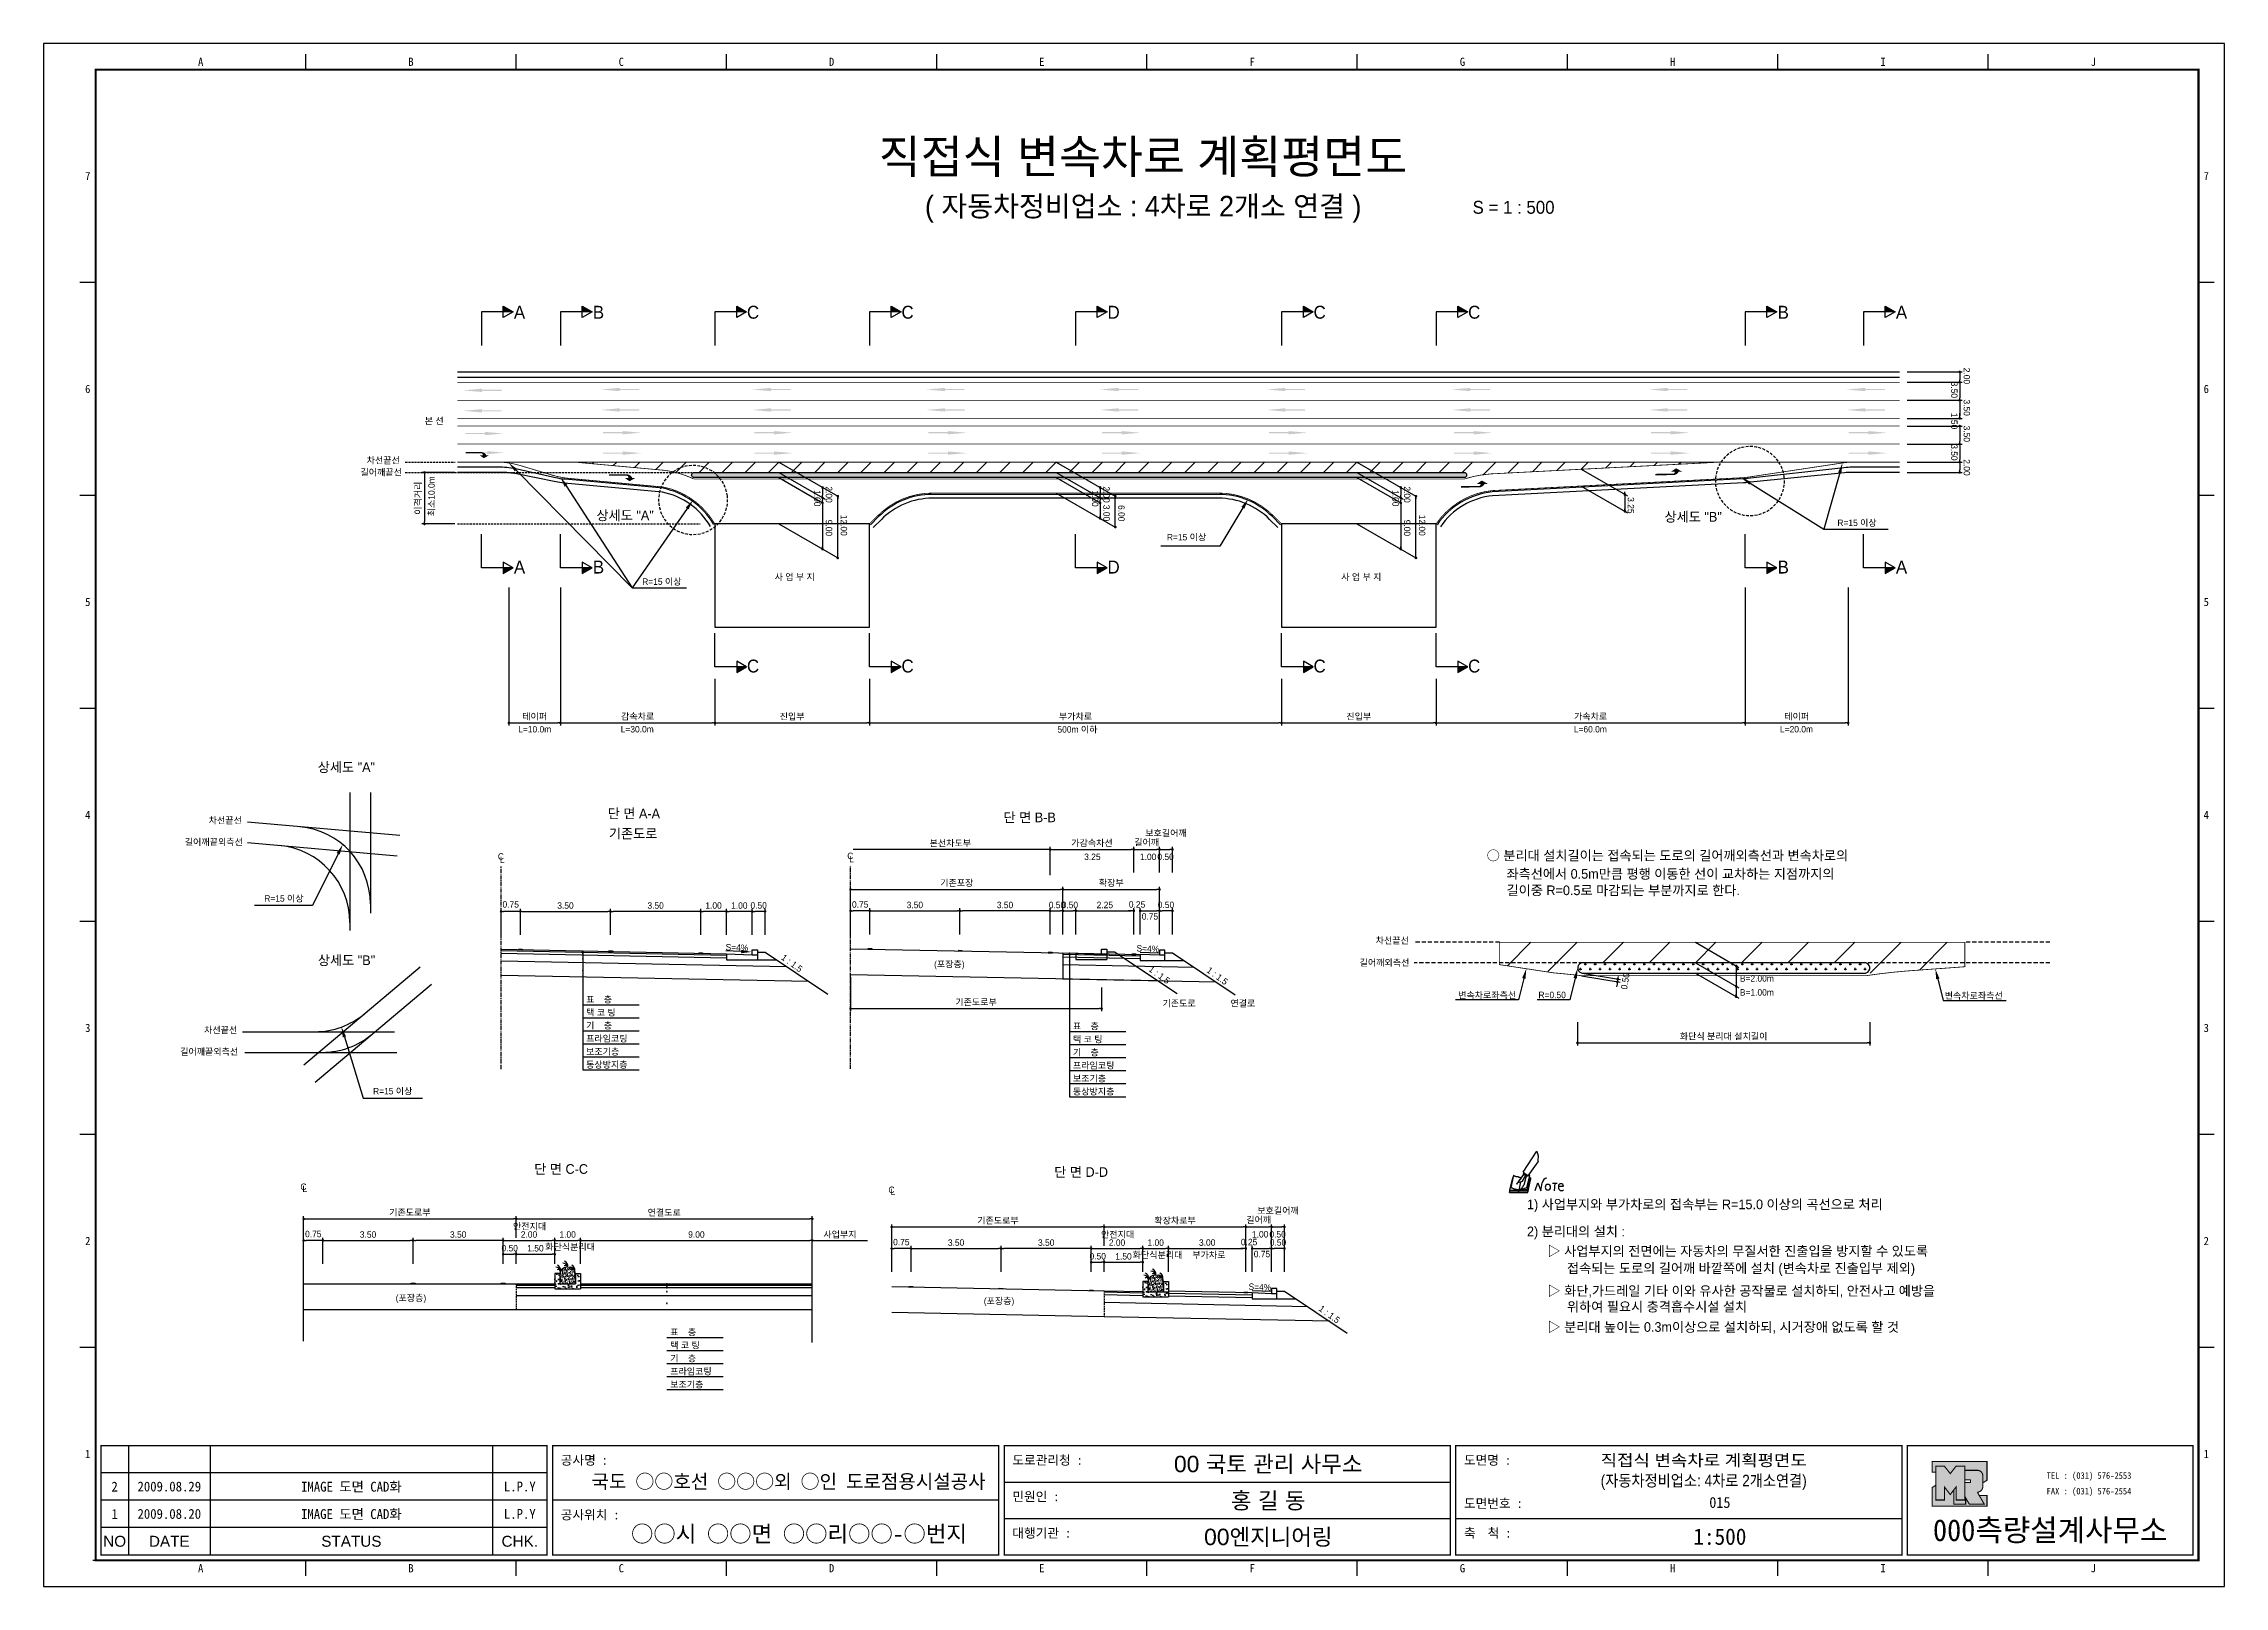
# Model space of a CAD drawing. Header units: millimetres. Extents: x 462 to 886, y -8 to 291.
import ezdxf
from ezdxf.enums import TextEntityAlignment as Align

# ---------------------------------------------------------------- set-up
doc = ezdxf.new("R2010")
doc.units = ezdxf.units.MM
doc.header["$LTSCALE"] = 0.25
doc.linetypes.add('CENTER', pattern=[50.8, 31.75, -6.35, 6.35, -6.35])
doc.linetypes.add('HIDDEN', pattern=[9.525, 6.35, -3.175])
for name, color, linetype in [('CC-GSTR-0004', 4, 'Continuous'), ('CM-LANE-0030', 30, 'Continuous'), ('CZ-DIMT-0002', 7, 'Continuous'), ('CZ-EXST-0002', 22, 'Continuous'), ('CZ-LIN1-0007', 7, 'Continuous'), ('CZ-LIN2-0003', 3, 'Continuous'), ('CZ-LINE-0001', 7, 'Continuous'), ('CZ-TEXT-BOX0', 7, 'Continuous'), ('TITLE', 7, 'Continuous')]:
    doc.layers.add(name, color=color, linetype=linetype)
doc.styles.add('견고딕', font='arial.ttf')
doc.styles.add('돋움', font='')
doc.styles.add('돋음체', font='')
doc.styles.get('돋움').set_extended_font_data('Dotum')
doc.styles.get('돋음체').set_extended_font_data('DotumChe')

msp = doc.modelspace()

# ---------------------------------------------------------------- texts
at = {"layer": 'CZ-DIMT-0002', "style": '돋움'}
for s, height, p in [('A', 2.5, (554.71, 239.08)), ('B', 2.5, (570.04, 239.08)), ('C', 2.5, (600.04, 239.08)), ('C', 2.5, (630.04, 239.08)), ('D', 2.5, (670.04, 239.08)), ('C', 2.5, (710.04, 239.08)), ('C', 2.5, (740.04, 239.08)), ('B', 2.5, (800.04, 239.08)), ('A', 2.5, (823, 239.08)), ('본 선', 1.25, (538.14, 218.02)), ('길어깨끝선', 1.25, (527.86, 208.02)), ('차선끝선', 1.25, (528.26, 210.33)), ('상세도 "A"', 1.875, (575.21, 199.66)), ('상세도 "B"', 1.875, (782.55, 199.38)), ('R=15 이상', 1.25, (814.36, 198.22)), ('R=15 이상', 1.25, (684.2, 195.44)), ('A', 2.5, (554.71, 189.63)), ('B', 2.5, (570.04, 189.63)), ('D', 2.5, (670.04, 189.63)), ('B', 2.5, (800.04, 189.63)), ('A', 2.5, (823, 189.63)), ('R=15 이상', 1.25, (582.34, 186.8)), ('사 업 부 지', 1.25, (608.13, 187.71)), ('사 업 부 지', 1.25, (718.13, 187.71)), ('C', 2.5, (600.04, 170.42)), ('C', 2.5, (630.04, 170.42)), ('C', 2.5, (710.04, 170.42)), ('C', 2.5, (740.04, 170.42)), ('L=10.0m', 1.25, (557.66, 158.16)), ('L=30.0m', 1.25, (577.56, 158.16)), ('500m 이하', 1.25, (663.02, 158.12)), ('L=60.0m', 1.25, (762.59, 158.16)), ('L=20.0m', 1.25, (802.61, 158.16)), ('차선끝선', 1.25, (497.59, 140.47)), ('길어깨끝외측선', 1.25, (495.36, 136.28)), ('C', 1.25, (551.09, 133.48)), ('L', 1.25, (551.35, 132.82)), ('C', 1.25, (618.92, 133.59)), ('L', 1.25, (619.18, 132.93)), ('R=15 이상', 1.25, (508.97, 125.33)), ('차선끝선', 1.25, (724.14, 117.16)), ('차선끝선', 1.25, (496.69, 99.79)), ('길어깨끝외측선', 1.25, (494.46, 95.59)), ('R=15 이상', 1.25, (530.09, 87.92)), ('C', 1.25, (512.76, 69.38)), ('L', 1.25, (513.02, 68.99)), ('C', 1.25, (626.92, 68.79)), ('L', 1.25, (627.18, 68.39))]:
    msp.add_text(s, height=height, dxfattribs=at).set_placement(p, align=Align.MIDDLE_CENTER)
for s, rotation, p in [('3.50', 270, (832.62, 225.61)), ('2.00', 270, (835.05, 228.31)), ('3.50', 270, (835.05, 222.15)), ('1.50', 270, (832.62, 219.56)), ('3.50', 270, (835.05, 217.08)), ('3.50', 270, (832.62, 213.47)), ('2.00', 270, (835.05, 210.55)), ('최소10.0m', 90, (538.24, 199.48))]:
    msp.add_text(s, height=1.25, rotation=rotation, dxfattribs=at).set_placement(p)
for s, p in [('3.25', (664.33, 132.78)), ('1.00', (675.15, 132.78)), ('0.50', (678.54, 132.78)), ('(포장층)', (635.19, 111.94)), ('길어깨외측선', (717.79, 112.25)), ('B=2.00m', (791.62, 109.18)), ('표    층', (567.63, 105.1)), ('변속차로좌측선', (736.93, 105.93)), ('R=0.50', (752.52, 105.97)), ('B=1.00m', (791.62, 106.47)), ('변속차로좌측선', (831.38, 105.84)), ('택 코 팅', (567.63, 102.57)), ('기존도로', (679.53, 104.34)), ('연결로', (692.72, 104.34)), ('프라임코팅', (567.63, 97.51)), ('기    층', (567.63, 100.04)), ('표    층', (662.14, 99.9)), ('택 코 팅', (662.14, 97.36)), ('보조기층', (567.63, 94.97)), ('동상방지층', (567.63, 92.44)), ('프라임코팅', (662.14, 92.3)), ('기    층', (662.14, 94.83)), ('보조기층', (662.14, 89.77)), ('동상방지층', (662.14, 87.24)), ('안전지대', (553.43, 61.06)), ('사업부지', (613.7, 59.49)), ('안전지대', (667.59, 59.49)), ('1.00', (696.9, 59.52)), ('0.50', (700.29, 59.52)), ('화단식분리대', (559.7, 57.08)), ('화단식분리대', (673.74, 55.52)), ('부가차로', (685.32, 55.52)), ('(포장층)', (530.67, 47.17)), ('(포장층)', (644.84, 46.58)), ('표    층', (583.96, 40.52)), ('택 코 팅', (583.96, 37.99)), ('프라임코팅', (583.96, 32.92)), ('기    층', (583.96, 35.46)), ('보조기층', (583.96, 30.39))]:
    msp.add_text(s, height=1.25, dxfattribs=at).set_placement(p)
for s, p in [('○ 분리대 설치길이는 접속되는 도로의 길어깨외측선과 변속차로의', (742.47, 133.65)), ('좌측선에서 0.5m만큼 평행 이동한 선이 교차하는 지점까지의', (746.32, 130.09)), ('길이중 R=0.5로 마감되는 부분까지로 한다.', (746.32, 126.9)), ('1) 사업부지와 부가차로의 접속부는 R=15.0 이상의 곡선으로 처리', (750.29, 65.96)), ('2) 분리대의 설치 :', (750.29, 60.7)), ('▷ 사업부지의 전면에는 자동차의 무질서한 진출입을 방지할 수 있도록', (754.27, 56.9)), ('접속되는 도로의 길어깨 바깥쪽에 설치 (변속차로 진출입부 제외)', (758.05, 53.57)), ('▷ 화단,가드레일 기타 이와 유사한 공작물로 설치하되, 안전사고 예방을', (754.27, 49.17)), ('위하여 필요시 충격흡수시설 설치', (758.05, 46.1)), ('▷ 분리대 높이는 0.3m이상으로 설치하되, 시거장애 없도록 할 것', (754.27, 42.16))]:
    msp.add_text(s, height=1.875, dxfattribs=at).set_placement(p, align=Align.MIDDLE_LEFT)
for s, rotation, p in [('S=4%', 357.7094, (596.92, 115.8)), ('1 : 1.5', 323.8881, (607.59, 112.77)), ('S=4%', 357.7094, (676.69, 115.58)), ('1 : 1.5', 323.8881, (678.93, 110.49)), ('1 : 1.5', 323.8881, (690.18, 110.29)), ('S=4%', 357.7094, (698.44, 49.91)), ('1 : 1.5', 323.8881, (711.93, 44.62))]:
    msp.add_text(s, height=1.25, rotation=rotation, dxfattribs=at).set_placement(p, align=Align.MIDDLE_CENTER)
at = {"layer": 'CZ-DIMT-0002', "char_height": 1.25, "attachment_point": 5, "style": '돋움'}
for s, insert, rotation in [('1.00', (612.51, 202.98), 270), ('\\A1;2.00', (614.78, 203.7), 270), ('1.00', (666.45, 202.94), 270), ('\\A1;2.00', (668.66, 203.7), 270), ('1.00', (724.77, 202.98), 270), ('\\A1;2.00', (727.03, 203.7), 270), ('12.00', (617.67, 197.74), 270), ('3.00', (668.66, 200.12), 270), ('6.00', (671.55, 200.07), 270), ('12.00', (729.92, 197.74), 270), ('3.25', (770.45, 201.6), 270), ('9.00', (614.78, 197.23), 270), ('9.00', (727.03, 197.23), 270), ('\\A1;0.50', (769.37, 109.26), 80.5236)]:
    msp.add_mtext(s, dxfattribs=dict(at, insert=insert, rotation=rotation))
at = {"layer": 'CZ-DIMT-0002', "insert": (638.34, 135.97), "char_height": 1.25, "attachment_point": 5, "style": '돋움'}
msp.add_mtext('본선차도부', dxfattribs=at)
at = {"layer": 'CZ-LINE-0001', "insert": (535.07, 202.99), "char_height": 1.25, "attachment_point": 5, "rotation": 90, "style": '돋움'}
msp.add_mtext('\\A1;이격거리', dxfattribs=at)
at = {"layer": 'CZ-LINE-0001', "char_height": 1.25, "attachment_point": 5, "style": '돋움'}
for s, insert in [('\\A1;테이퍼', (557.64, 160.58)), ('\\A1;감속차로', (577.64, 160.58)), ('\\A1;진입부', (607.64, 160.58)), ('\\A1;부가차로', (662.64, 160.58)), ('\\A1;진입부', (717.64, 160.58)), ('\\A1;가속차로', (762.64, 160.58)), ('\\A1;테이퍼', (802.64, 160.58)), ('\\A1;가감속차선', (665.84, 136.03)), ('\\A1;길어깨', (676.46, 136.15)), ('\\A1;보호길어깨', (680.21, 137.94)), ('\\A1;기존포장', (639.59, 128.28)), ('\\A1;확장부', (669.59, 128.28)), ('\\A1;0.75', (553, 124.16)), ('\\A1;3.50', (563.63, 123.94)), ('\\A1;3.50', (581.13, 123.94)), ('\\A1;1.00', (592.38, 123.94)), ('\\A1;1.00', (597.38, 123.94)), ('\\A1;0.50', (601.13, 123.96)), ('\\A1;0.75', (620.84, 124.15)), ('\\A1;3.50', (631.46, 124.05)), ('\\A1;3.50', (648.96, 124.05)), ('\\A1;0.50', (659.05, 124.05)), ('\\A1;0.50', (661.55, 124.05)), ('\\A1;2.25', (668.34, 124.05)), ('\\A1;0.25', (674.59, 124.15)), ('\\A1;0.50', (680.21, 124.07)), ('\\A1;0.75', (677.09, 121.83)), ('\\A1;기존도로부', (643.34, 105.14)), ('\\A1;화단식 분리대 설치길이', (788.46, 98.5)), ('\\A1;기존도로부', (533.42, 64.33)), ('\\A1;연결도로', (582.8, 64.32)), ('\\A1;기존도로부', (647.58, 62.76)), ('\\A1;확장차로{\\fGulimChe|b0|i0|c129|p32;부}', (681.96, 62.76)), ('\\A1;길어깨', (698.21, 62.89)), ('\\A1;보호길어깨', (701.96, 64.68)), ('\\A1;0.75', (514.67, 60.2)), ('\\A1;3.50', (525.3, 60.1)), ('\\A1;3.50', (542.8, 60.1)), ('\\A1;2.00', (556.55, 60.1)), ('\\A1;1.00', (564.05, 60.1)), ('\\A1;9.00', (589.05, 60.1)), ('\\A1;0.75', (628.83, 58.63)), ('\\A1;0.25', (696.34, 58.64)), ('\\A1;0.50', (552.8, 57.45)), ('\\A1;1.50', (557.8, 57.43)), ('\\A1;3.50', (639.46, 58.53)), ('\\A1;3.50', (656.96, 58.53)), ('\\A1;0.50', (666.96, 55.88)), ('\\A1;2.00', (670.71, 58.53)), ('\\A1;1.50', (671.96, 55.86)), ('\\A1;1.00', (678.21, 58.53)), ('\\A1;3.00', (688.21, 58.53)), ('\\A1;0.75', (698.84, 56.31)), ('\\A1;0.50', (701.96, 58.56))]:
    msp.add_mtext(s, dxfattribs=dict(at, insert=insert))
at = {"layer": 'CZ-TEXT-BOX0', "style": '돋움'}
for s, p in [('상세도 "A"', (521.1, 150.79)), ('단 면 A-A', (576.91, 141.8)), ('단 면 B-B', (653.75, 141.05)), ('기존도로', (576.76, 137.91)), ('상세도 "B"', (521.12, 113.33)), ('단 면 C-C', (562.78, 72.82)), ('단 면 D-D', (663.73, 72.23))]:
    msp.add_text(s, height=1.875, dxfattribs=at).set_placement(p, align=Align.MIDDLE_CENTER)
at = {"layer": 'TITLE', "color": 3, "linetype": 'Continuous', "style": '돋음체'}
for s, p in [('A', (492.81, 287.68)), ('B', (533.64, 287.68)), ('C', (574.46, 287.68)), ('D', (615.29, 287.68)), ('E', (656.11, 287.68)), ('F', (696.93, 287.68)), ('G', (737.76, 287.68)), ('H', (778.58, 287.68)), ('I', (819.41, 287.68)), ('J', (860.23, 287.68)), ('7', (470.89, 265.51)), ('7', (882.16, 265.51)), ('6', (470.89, 224.18)), ('6', (882.16, 224.18)), ('5', (470.89, 182.85)), ('5', (882.16, 182.85)), ('4', (470.89, 141.52)), ('4', (882.16, 141.52)), ('3', (470.89, 100.19)), ('3', (882.16, 100.19)), ('2', (470.89, 58.86)), ('2', (882.16, 58.86)), ('1', (470.89, 17.53)), ('1', (882.16, 17.53)), ('A', (492.81, -4.65)), ('B', (533.64, -4.65)), ('C', (574.46, -4.65)), ('D', (615.29, -4.65)), ('E', (656.11, -4.65)), ('F', (696.93, -4.65)), ('G', (737.76, -4.65)), ('H', (778.58, -4.65)), ('I', (819.41, -4.65)), ('J', (860.23, -4.65))]:
    msp.add_text(s, height=1.59, dxfattribs=at).set_placement(p, align=Align.MIDDLE)
at = {"layer": 'TITLE', "style": '돋움'}
for s, height, p in [('직접식 변속차로 계획평면도', 6.5, (675.74, 269.29)), ('( 자동차정비업소 : 4차로 2개소 연결 )', 4, (675.78, 259.66))]:
    msp.add_text(s, height=height, dxfattribs=at).set_placement(p, align=Align.MIDDLE_CENTER)
msp.add_text('S = 1 : 500', height=2.5, dxfattribs=at).set_placement((739.73, 259.44), align=Align.MIDDLE_LEFT)
at = {"layer": 'TITLE', "style": '돋음체'}
for s, p in [('공사명 : ', (562.72, 15.43)), ('도로관리청 :', (650.39, 15.43)), ('도면명 :', (738.06, 15.43)), ('민원인 :', (650.39, 8.36)), ('도면번호 :', (738.06, 7.04)), ('공사위치 :', (562.72, 4.82)), ('대행기관 :', (650.39, 1.28)), ('축  척 :', (738.06, 1.28))]:
    msp.add_text(s, height=1.804, dxfattribs=at).set_placement(p)
at = {"layer": 'TITLE', "color": 7, "linetype": 'Continuous'}
for s, height, style, p in [('00 국토 관리 사무소', 3.1832, '견고딕', (700.06, 15.61)), ('국도 ○○호선 ○○○외 ○인 도로점용시설공사', 2.7, '돋음체', (606.94, 12.22)), ('홍 길 동', 3.183, '견고딕', (700.06, 8.53)), ('○○시 ○○면 ○○리○○-○번지', 3.1832, '돋음체', (608.96, 2.06)), ('00엔지니어링', 3.183, '견고딕', (700.06, 1.46))]:
    msp.add_text(s, height=height, dxfattribs=dict(at, style=style)).set_placement(p, align=Align.MIDDLE)
at = {"layer": 'TITLE', "style": '돋움'}
for s, width, p, p2 in [('직접식 변속차로 계획평면도', 1.010039, (764.6, 15.18), (804.6, 15.18)), ('(자동차정비업소: 4차로 2개소연결)', 0.803522, (764.6, 11.23), (804.6, 11.23))]:
    msp.add_text(s, height=2.25, dxfattribs=dict(at, width=width)).set_placement(p, p2, align=Align.FIT)
at = {"layer": 'TITLE', "color": 180, "style": '돋음체'}
for s, p in [('TEL : (031) 576-2553', (851.17, 12.7)), ('FAX : (031) 576-2554', (851.17, 9.67))]:
    msp.add_text(s, height=1.2733, dxfattribs=at).set_placement(p)
at = {"layer": 'TITLE', "color": 1, "linetype": 'Continuous', "style": '돋음체'}
msp.add_text('2', height=1.91, dxfattribs=at).set_placement((476.11, 11.19), align=Align.MIDDLE)
at = {"layer": 'TITLE', "linetype": 'Continuous'}
for s, height, style, p in [('2009.08.29', 1.91, '돋음체', (486.72, 11.19)), ('L.P.Y', 1.91, '돋음체', (554.76, 11.19)), ('015', 2.122, '돋음체', (787.74, 8.1)), ('1', 1.91, '돋음체', (476.11, 5.88)), ('2009.08.20', 1.91, '돋음체', (486.72, 5.88)), ('L.P.Y', 1.91, '돋음체', (554.76, 5.88)), ('NO', 2.122, '견고딕', (476.11, 0.58)), ('DATE', 2.122, '견고딕', (486.72, 0.58)), ('STATUS', 2.122, '견고딕', (522.07, 0.58)), ('CHK.', 2.122, '견고딕', (554.76, 0.58)), ('1:500', 3.183, '돋음체', (787.74, 1.46))]:
    msp.add_text(s, height=height, dxfattribs=dict(at, style=style)).set_placement(p, align=Align.MIDDLE)
at = {"layer": 'TITLE', "style": '돋음체'}
for p in [(522.07, 11.19), (522.07, 5.88)]:
    msp.add_text('IMAGE 도면 CAD화', height=1.9099, dxfattribs=at).set_placement(p, align=Align.MIDDLE)
at = {"layer": 'TITLE', "color": 180, "style": '돋음체'}
msp.add_text('000측량설계사무소', height=4.244, dxfattribs=at).set_placement((851.86, 0.61), align=Align.CENTER)

# ---------------------------------------------------------------- blocks, each defined once
blk = doc.blocks.new('note')
for p, q in [((0.85, 3.5), (3.53, 7.57)), ((1.8, 2.79), (3.74, 5.46)), ((3.53, 7.57), (3.8, 6.64)), ((3.8, 6.64), (3.69, 5.72)), ((3.69, 5.72), (3.74, 5.46)), ((-1.24, 2.36), (-1.77, 0)), ((-1.77, 0), (1.77, 0)), ((-1.77, 0), (-1.77, -0.3)), ((-1.53, 0.52), (-1.55, 0.54)), ((-1.01, 2.9), (-1.53, 0.52)), ((-1.48, 0.48), (-1.53, 0.52)), ((-1.43, 0.44), (-1.48, 0.48)), ((-1.38, 0.41), (-1.43, 0.44)), ((-1.33, 0.4), (-1.38, 0.41)), ((-1.27, 0.37), (-1.33, 0.4)), ((-1.22, 0.35), (-1.27, 0.37)), ((-1.13, 2.36), (-1.24, 2.36)), ((-1.17, 0.33), (-1.22, 0.35)), ((-1.12, 0.32), (-1.17, 0.33)), ((-1.02, 0.25), (-1.12, 0.32)), ((-0.97, 0.22), (-1.02, 0.25)), ((-1, 2.9), (-1.01, 2.9)), ((-0.98, 2.85), (-1, 2.9)), ((-0.95, 2.8), (-0.98, 2.85)), ((-0.93, 0.21), (-0.97, 0.22)), ((-0.9, 2.75), (-0.95, 2.8)), ((-0.88, 0.19), (-0.93, 0.21)), ((-0.85, 2.72), (-0.9, 2.75)), ((-0.8, 0.18), (-0.88, 0.19)), ((-0.79, 2.69), (-0.85, 2.72)), ((-0.75, 0.17), (-0.8, 0.18)), ((-0.74, 2.68), (-0.79, 2.69)), ((-0.7, 0.16), (-0.75, 0.17)), ((-0.69, 2.65), (-0.74, 2.68)), ((-0.64, 0.15), (-0.7, 0.16)), ((-0.64, 2.65), (-0.69, 2.65)), ((-0.59, 2.63), (-0.64, 2.65)), ((-0.58, 0.14), (-0.64, 0.15)), ((-0.54, 2.62), (-0.59, 2.63)), ((-0.53, 0.13), (-0.58, 0.14)), ((-0.48, 2.61), (-0.54, 2.62)), ((-0.48, 0.12), (-0.53, 0.13)), ((-0.43, 2.61), (-0.48, 2.61)), ((-0.43, 0.11), (-0.48, 0.12)), ((0.75, 2.77), (-0.46, 1.16)), ((0.37, 2.24), (-0.46, 1.16)), ((-0.46, 1.16), (-0.08, 1.47)), ((-0.38, 2.59), (-0.43, 2.61)), ((-0.38, 0.08), (-0.43, 0.11)), ((-0.33, 2.59), (-0.38, 2.59)), ((-0.29, 0.06), (-0.38, 0.08)), ((-0.27, 2.58), (-0.33, 2.59)), ((-0.23, 0.05), (-0.29, 0.06)), ((-0.22, 2.57), (-0.27, 2.58)), ((-0.16, 0.04), (-0.23, 0.05)), ((-0.17, 2.56), (-0.22, 2.57)), ((-0.12, 2.55), (-0.17, 2.56)), ((-0.11, 0.03), (-0.16, 0.04)), ((-0.07, 2.53), (-0.12, 2.55)), ((-0.04, 0.02), (-0.11, 0.03)), ((-0.08, 1.47), (0.72, 1.75)), ((-0.01, 2.51), (-0.07, 2.53)), ((-0.05, -0.3), (-0.05, 0)), ((0, 0), (-0.04, 0.02)), ((0.04, 2.5), (-0.01, 2.51)), ((0.37, 1.63), (0, 0)), ((0, 0), (1.6, 0.53)), ((0, 0), (1.65, 0.18)), ((0, 0.01), (0.06, 0.04)), ((0, -0.3), (0, 0)), ((0.09, 2.48), (0.04, 2.5)), ((0.05, -0.3), (0.05, 0)), ((0.06, 0.04), (0.11, 0.07)), ((0.14, 2.48), (0.09, 2.48)), ((0.11, 0.07), (0.16, 0.09)), ((0.2, 2.47), (0.14, 2.48)), ((0.16, 0.09), (0.21, 0.12)), ((0.26, 2.43), (0.18, 2.46)), ((0.21, 0.12), (0.27, 0.14)), ((0.34, 2.4), (0.26, 2.43)), ((0.27, 0.14), (0.36, 0.19)), ((0.45, 2.37), (0.34, 2.4)), ((0.36, 0.19), (0.41, 0.22)), ((0.41, 0.22), (0.46, 0.27)), ((0.46, 0.27), (0.51, 0.3)), ((0.51, 0.3), (0.56, 0.34)), ((0.56, 0.34), (0.6, 0.4)), ((0.6, 0.4), (0.64, 0.45)), ((0.64, 0.45), (0.67, 0.51)), ((0.67, 0.51), (0.74, 0.58)), ((0.72, 1.75), (1.16, 2.53)), ((0.74, 0.58), (0.79, 0.63)), ((1, 3.1), (0.75, 2.77)), ((0.79, 0.63), (0.83, 0.68)), ((0.83, 0.68), (0.86, 0.73)), ((0.85, 3.5), (1.8, 2.79)), ((1, 3.4), (0.85, 3.21)), ((0.85, 3.21), (1.52, 2.71)), ((0.86, 0.73), (0.89, 0.79)), ((0.89, 0.84), (0.92, 0.89)), ((0.89, 0.79), (0.89, 0.84)), ((0.92, 0.89), (0.96, 0.95)), ((0.96, 0.95), (1.01, 0.97)), ((1.47, 2.74), (1.01, 0.97)), ((1.16, 2.53), (1.37, 2.82)), ((2.13, 2.84), (1.44, 2.63)), ((1.52, 2.71), (1.66, 2.9)), ((1.6, 0.53), (2.13, 2.84)), ((1.65, 0.18), (2.19, 2.48)), ((1.77, 0), (2.3, 2.36)), ((1.77, -0.3), (2.3, 2.07)), ((1.77, -0.38), (2.3, 1.99)), ((1.77, -0.44), (2.3, 1.93)), ((1.77, 0), (1.77, -0.3)), ((2.19, 2.48), (2.04, 2.47)), ((2.3, 2.36), (2.16, 2.36)), ((2.3, 2.36), (2.3, 2.07)), ((3.21, -0.08), (3.68, 1.4)), ((3.68, 1.4), (4.26, -0.14)), ((4.26, -0.14), (4.56, 1.44)), ((6.55, 1.34), (7.46, 1.34)), ((7.01, 1.34), (6.87, -0.11)), ((7.71, 0.77), (7.71, 0.55)), ((7.71, 0.77), (8.67, 0.77)), ((-1.77, -0.3), (1.77, -0.3)), ((-1.77, -0.43), (-1.77, -0.3)), ((-1.77, -0.37), (1.77, -0.37)), ((-1.77, -0.43), (1.77, -0.43))]:
    blk.add_line(p, q)
for centre, major_axis, start_param, end_param in [((0.4, 2.31), (0.0702, 0.0702), 3.283946, 6.425539), ((5.68, 1.23), (-0.806, 0.806), -0.591174, 0.597824), ((5.66, 0.58), (-0.378, 0.378), 3.926991, 10.210176), ((8.3, 0.49), (0.422, 0.422), 2.265602, 4.634911), ((8.19, 0.77), (-0.342, 0.342), 3.926991, 7.068583)]:
    blk.add_ellipse(centre, major_axis=major_axis, ratio=1, start_param=start_param, end_param=end_param)
blk = doc.blocks.new('_Dot')
at = {"color": 0, "linetype": 'ByBlock', "lineweight": -2}
blk.add_line((-0.5, 0), (-1, 0), dxfattribs=at)
at = {"color": 0, "linetype": 'ByBlock', "const_width": 0.5}
blk.add_lwpolyline([(-0.25, 0, 1), (0.25, 0, 1)], format="xyb", close=True, dxfattribs=at)

# ---------------------------------------------------------------- hatches: boundary and pattern name
at = {"layer": 'CM-LANE-0030'}
h = msp.add_hatch(dxfattribs=at)
h.set_pattern_fill('ANSI31', color=256, style=0)
h.set_pattern_definition([(45, (-517.9577, -5.9876), (-2.245064, 2.245064), [])])
h.paths.add_polyline_path([(565.51, 209.99), (583.08, 208.38, -0.062108), (587.38, 206.99), (588.5, 206.99, 0.001633), (588.39, 207.05, -0.783474), (588.62, 207.99), (738.09, 207.99, -0.830663), (738.27, 207.03, 0.001236), (738.19, 206.99), (739.7, 206.99, -0.050333), (743.3, 207.71), (787.71, 209.99)])
at = {"layer": 'CZ-EXST-0002'}
h = msp.add_hatch(dxfattribs=at)
h.set_pattern_fill('AR-CONC', color=256, scale=0.01, style=0)
h.set_pattern_definition([(50, (-546.572, 3533.401), (1.8218467, -0.15939086), [0.1905, -2.0955]), (355, (-546.572, 3533.401), (-0.3524283, 1.9105664), [0.1524, -1.6764]), (100.451, (-546.4202, 3533.3877), (1.469425, 1.7511669), [0.1619, -1.7809]), (46.1842, (-546.572, 3533.909), (2.7107904, -0.4204233), [0.28575, -3.14325]), (96.6356, (-546.346, 3533.874), (2.3740423, 2.4742556), [0.24285, -2.67135]), (351.184, (-546.572, 3533.909), (2.374046, 2.4742512), [0.2286, -2.5146]), (21, (-546.318, 3533.782), (1.5161488, -1.0226552), [0.1905, -2.0955]), (326, (-546.318, 3533.782), (0.6180203, 1.8418797), [0.1524, -1.6764]), (71.4514, (-546.1916, 3533.6968), (2.1341649, 0.8192286), [0.1619, -1.7809]), (37.5, (-546.572, 3533.401), (0.03088603, 0.84555039), [0, -1.65608, 0, -1.7018, 0, -1.68275]), (7.5, (-546.572, 3533.401), (0.66819663, 1.00180575), [0, -0.97028, 0, -1.61798, 0, -0.64135]), (327.5, (-547.1384, 3533.401), (1.35590595, -0.05728744), [0, -0.635, 0, -1.9812, 0, -2.6289]), (317.5, (-547.3924, 3533.401), (1.4812918, 0.2542649), [0, -0.8255, 0, -1.31572, 0, -1.8669])])
h.paths.add_polyline_path([(566.55, 49.55), (566.55, 52.55), (565.55, 52.55), (565.55, 50.55), (562.55, 50.55), (562.55, 52.55), (561.55, 52.55), (561.55, 49.55)])
h = msp.add_hatch(dxfattribs=at)
h.set_pattern_fill('AR-SAND', color=256, scale=0.01, style=0)
h.set_pattern_definition([(37.5, (-546.57198, 3533.40097), (-0.016000313, 0.489413237), [0, -0.38608, 0, -0.4318, 0, -0.41275]), (7.5, (-546.572, 3533.401), (0.44952328, 0.7168251), [0, -0.20828, 0, -0.34798, 0, -0.13335]), (327.5, (-546.8844, 3533.40097), (0.79099237, 0.001437185), [0, -0.127, 0, -0.4572, 0, -0.5969]), (317.5, (-546.8844, 3533.401), (0.76355645, 0.22292932), [0, -0.0635, 0, -0.29972, 0, -0.3429])])
edge = h.paths.add_edge_path()
edge.add_line((565.55, 50.55), (565.55, 52.55))
edge.add_ellipse((564.05, 52.55), major_axis=(-1.5, 0), ratio=0.829212, start_angle=180, end_angle=360)
edge.add_line((562.55, 52.55), (562.55, 50.55))
edge.add_line((562.55, 50.55), (565.55, 50.55))
h = msp.add_hatch(dxfattribs=at)
h.set_pattern_fill('AR-CONC', color=256, scale=0.01, style=0)
h.set_pattern_definition([(50, (-432.407, 3531.8326), (1.8218467, -0.15939086), [0.1905, -2.0955]), (355, (-432.407, 3531.8326), (-0.3524283, 1.9105664), [0.1524, -1.6764]), (100.451, (-432.2552, 3531.8193), (1.469425, 1.7511669), [0.1619, -1.7809]), (46.1842, (-432.407, 3532.3406), (2.7107904, -0.4204233), [0.28575, -3.14325]), (96.6356, (-432.181, 3532.3055), (2.3740423, 2.4742556), [0.24285, -2.67135]), (351.184, (-432.407, 3532.3406), (2.374046, 2.4742512), [0.2286, -2.5146]), (21, (-432.153, 3532.2136), (1.5161488, -1.0226552), [0.1905, -2.0955]), (326, (-432.153, 3532.2136), (0.6180203, 1.8418797), [0.1524, -1.6764]), (71.4514, (-432.0267, 3532.1284), (2.1341649, 0.8192286), [0.1619, -1.7809]), (37.5, (-432.407, 3531.8326), (0.03088603, 0.84555039), [0, -1.65608, 0, -1.7018, 0, -1.68275]), (7.5, (-432.407, 3531.8326), (0.66819663, 1.00180575), [0, -0.97028, 0, -1.61798, 0, -0.64135]), (327.5, (-432.9734, 3531.8326), (1.35590595, -0.05728744), [0, -0.635, 0, -1.9812, 0, -2.6289]), (317.5, (-433.2274, 3531.8326), (1.4812918, 0.2542649), [0, -0.8255, 0, -1.31572, 0, -1.8669])])
h.paths.add_polyline_path([(680.71, 47.99), (680.71, 50.99), (679.71, 50.99), (679.71, 48.99), (676.71, 48.99), (676.71, 50.99), (675.71, 50.99), (675.71, 47.99)])
h = msp.add_hatch(dxfattribs=at)
h.set_pattern_fill('AR-SAND', color=256, scale=0.01, style=0)
h.set_pattern_definition([(37.5, (-432.407, 3531.83257), (-0.016000313, 0.489413237), [0, -0.38608, 0, -0.4318, 0, -0.41275]), (7.5, (-432.407, 3531.8326), (0.44952328, 0.7168251), [0, -0.20828, 0, -0.34798, 0, -0.13335]), (327.5, (-432.7194, 3531.83257), (0.79099237, 0.001437185), [0, -0.127, 0, -0.4572, 0, -0.5969]), (317.5, (-432.7194, 3531.8326), (0.76355645, 0.22292932), [0, -0.0635, 0, -0.29972, 0, -0.3429])])
edge = h.paths.add_edge_path()
edge.add_ellipse((678.21, 50.99), major_axis=(-1.5, 0), ratio=0.829212, start_angle=180, end_angle=360)
edge.add_line((676.71, 50.99), (676.71, 48.99))
edge.add_line((676.71, 48.99), (679.71, 48.99))
edge.add_line((679.71, 48.99), (679.71, 50.99))
at = {"layer": 'CZ-LIN1-0007'}
for points in [[(574.12, 224.4), (574.12, 224.19), (577.94, 224.19), (577.94, 223.97), (574.12, 223.97), (574.12, 223.76), (570.46, 224.08)], [(603.5, 224.4), (603.5, 224.19), (607.32, 224.19), (607.32, 223.97), (603.5, 223.97), (603.5, 223.76), (599.85, 224.08)], [(637.29, 224.4), (637.29, 224.19), (641.11, 224.19), (641.11, 223.97), (637.29, 223.97), (637.29, 223.76), (633.64, 224.08)], [(670.99, 224.4), (670.99, 224.19), (674.81, 224.19), (674.81, 223.97), (670.99, 223.97), (670.99, 223.76), (667.34, 224.08)], [(703.4, 224.4), (703.4, 224.19), (707.22, 224.19), (707.22, 223.97), (703.4, 223.97), (703.4, 223.76), (699.75, 224.08)], [(739.31, 224.4), (739.31, 224.19), (743.14, 224.19), (743.14, 223.97), (739.31, 223.97), (739.31, 223.76), (735.66, 224.08)], [(777.59, 224.4), (777.59, 224.19), (781.41, 224.19), (781.41, 223.97), (777.59, 223.97), (777.59, 223.76), (773.94, 224.08)], [(815.95, 224.4), (815.95, 224.19), (819.77, 224.19), (819.77, 223.97), (815.95, 223.97), (815.95, 223.76), (812.3, 224.08)], [(547.4, 224.24), (547.4, 224.03), (551.22, 224.03), (551.22, 223.81), (547.4, 223.81), (547.4, 223.6), (543.75, 223.92)], [(547.4, 220.28), (547.4, 220.07), (551.22, 220.07), (551.22, 219.85), (547.4, 219.85), (547.4, 219.64), (543.75, 219.96)], [(574.12, 220.44), (574.12, 220.23), (577.94, 220.23), (577.94, 220.01), (574.12, 220.01), (574.12, 219.8), (570.46, 220.12)], [(603.5, 220.44), (603.5, 220.23), (607.32, 220.23), (607.32, 220.01), (603.5, 220.01), (603.5, 219.8), (599.85, 220.12)], [(637.29, 220.44), (637.29, 220.23), (641.11, 220.23), (641.11, 220.01), (637.29, 220.01), (637.29, 219.8), (633.64, 220.12)], [(670.99, 220.44), (670.99, 220.23), (674.81, 220.23), (674.81, 220.01), (670.99, 220.01), (670.99, 219.8), (667.34, 220.12)], [(703.4, 220.44), (703.4, 220.23), (707.22, 220.23), (707.22, 220.01), (703.4, 220.01), (703.4, 219.8), (699.75, 220.12)], [(739.31, 220.44), (739.31, 220.23), (743.14, 220.23), (743.14, 220.01), (739.31, 220.01), (739.31, 219.8), (735.66, 220.12)], [(777.59, 220.44), (777.59, 220.23), (781.41, 220.23), (781.41, 220.01), (777.59, 220.01), (777.59, 219.8), (773.94, 220.12)], [(815.95, 220.44), (815.95, 220.23), (819.77, 220.23), (819.77, 220.01), (815.95, 220.01), (815.95, 219.8), (812.3, 220.12)], [(574.72, 216.02), (574.72, 215.81), (570.9, 215.81), (570.9, 215.6), (574.72, 215.6), (574.72, 215.38), (578.37, 215.7)], [(604.1, 216.02), (604.1, 215.81), (600.28, 215.81), (600.28, 215.6), (604.1, 215.6), (604.1, 215.38), (607.76, 215.7)], [(637.89, 216.02), (637.89, 215.81), (634.07, 215.81), (634.07, 215.6), (637.89, 215.6), (637.89, 215.38), (641.54, 215.7)], [(671.6, 216.02), (671.6, 215.81), (667.77, 215.81), (667.77, 215.6), (671.6, 215.6), (671.6, 215.38), (675.25, 215.7)], [(704, 216.02), (704, 215.81), (700.18, 215.81), (700.18, 215.6), (704, 215.6), (704, 215.38), (707.65, 215.7)], [(739.92, 216.02), (739.92, 215.81), (736.09, 215.81), (736.09, 215.6), (739.92, 215.6), (739.92, 215.38), (743.57, 215.7)], [(778.19, 216.02), (778.19, 215.81), (774.37, 215.81), (774.37, 215.6), (778.19, 215.6), (778.19, 215.38), (781.84, 215.7)], [(816.56, 216.02), (816.56, 215.81), (812.73, 215.81), (812.73, 215.6), (816.56, 215.6), (816.56, 215.38), (820.21, 215.7)], [(548, 215.86), (548, 215.65), (544.18, 215.65), (544.18, 215.44), (548, 215.44), (548, 215.22), (551.65, 215.54)], [(547.36, 211.94, -0.267976), (548.27, 211.34), (548.82, 211.34), (547.79, 210.76), (546.96, 211.33), (547.57, 211.34, 0.504994), (547.3, 211.7), (544.24, 211.72), (544.25, 211.96)], [(548.49, 212.12), (548.49, 211.92), (545.06, 211.93), (545.06, 211.73), (548.49, 211.73), (548.49, 211.54), (551.76, 211.83)], [(574.72, 212.07), (574.72, 211.85), (570.9, 211.85), (570.9, 211.64), (574.72, 211.64), (574.72, 211.42), (578.37, 211.74)], [(604.1, 212.07), (604.1, 211.85), (600.28, 211.85), (600.28, 211.64), (604.1, 211.64), (604.1, 211.42), (607.76, 211.74)], [(637.89, 212.07), (637.89, 211.85), (634.07, 211.85), (634.07, 211.64), (637.89, 211.64), (637.89, 211.42), (641.54, 211.74)], [(671.6, 212.07), (671.6, 211.85), (667.77, 211.85), (667.77, 211.64), (671.6, 211.64), (671.6, 211.42), (675.25, 211.74)], [(704, 212.07), (704, 211.85), (700.18, 211.85), (700.18, 211.64), (704, 211.64), (704, 211.42), (707.65, 211.74)], [(739.92, 212.07), (739.92, 211.85), (736.09, 211.85), (736.09, 211.64), (739.92, 211.64), (739.92, 211.42), (743.57, 211.74)], [(778.19, 212.07), (778.19, 211.85), (774.37, 211.85), (774.37, 211.64), (778.19, 211.64), (778.19, 211.42), (781.84, 211.74)], [(816.56, 212.07), (816.56, 211.85), (812.73, 211.85), (812.73, 211.64), (816.56, 211.64), (816.56, 211.42), (820.21, 211.74)], [(575.59, 207.63, -0.267976), (576.62, 206.94), (577.24, 206.94), (576.07, 206.28), (575.13, 206.93), (575.82, 206.94, 0.504994), (575.51, 207.35), (572.05, 207.37), (572.05, 207.65)], [(778.75, 207.47, 0.267976), (779.77, 208.16), (780.4, 208.15), (779.23, 208.81), (778.29, 208.16), (778.98, 208.16, -0.504994), (778.67, 207.74), (775.21, 207.72), (775.21, 207.45)], [(741.03, 205.08, 0.267976), (742.06, 205.77), (742.69, 205.77), (741.52, 206.43), (740.58, 205.78), (741.27, 205.77, -0.504994), (740.96, 205.35), (737.5, 205.33), (737.5, 205.06)], [(555.25, 115.37), (555.25, 115.5), (554.5, 115.51), (554.5, 115.39)], [(572.75, 115.02), (572.75, 115.15), (572, 115.16), (572, 115.04)], [(590.25, 114.67), (590.25, 114.8), (589.5, 114.81), (589.5, 114.69)], [(623.09, 115.48), (623.09, 115.6), (622.34, 115.62), (622.34, 115.49)], [(640.59, 115.13), (640.59, 115.25), (639.84, 115.27), (639.84, 115.14)], [(658.09, 114.78), (658.09, 114.9), (657.34, 114.92), (657.34, 114.79)], [(674.34, 114.45), (674.34, 114.58), (673.59, 114.59), (673.59, 114.47)], [(534.42, 50.55), (534.42, 50.68), (533.67, 50.68), (533.67, 50.55)], [(551.92, 50.55), (551.92, 50.68), (551.17, 50.68), (551.17, 50.55)], [(631.08, 49.88), (631.09, 50), (630.34, 50.02), (630.33, 49.89)], [(648.58, 49.53), (648.59, 49.65), (647.84, 49.67), (647.83, 49.54)], [(666.08, 49.18), (666.09, 49.3), (665.34, 49.32), (665.33, 49.19)], [(696.08, 48.78), (696.09, 48.9), (695.34, 48.92), (695.33, 48.79)]]:
    msp.add_hatch(color=256, dxfattribs=at).paths.add_polyline_path(points)
at = {"layer": 'CZ-LIN2-0003'}
h = msp.add_hatch(dxfattribs=at)
h.set_pattern_fill('CROSS', color=256, scale=0.075, style=0)
h.set_pattern_definition([(0, (-517.9577, -5.98765), (0.47625, 0.47625), [0.238125, -0.714375]), (90, (-517.83863, -6.1067), (-0.47625, 0.47625), [0.238125, -0.714375])])
h.paths.add_polyline_path([(738.09, 207.99), (588.62, 207.99, 0.783474), (588.39, 207.05, -0.001633), (588.5, 206.99), (738.19, 206.99, -0.001236), (738.27, 207.03, 0.830663)])
h = msp.add_hatch(dxfattribs=at)
h.set_pattern_fill('CROSS', color=256, scale=0.15, style=0)
h.set_pattern_definition([(0, (-1582.7155, 566.9254), (0.9525, 0.9525), [0.47625, -1.42875]), (90, (-1582.4774, 566.6873), (-0.9525, 0.9525), [0.47625, -1.42875])])
h.paths.add_polyline_path([(761.13, 112.82, 0.868933), (760.85, 110.86, -0.000934), (760.99, 110.82), (815.99, 110.82, -0.000934), (816.12, 110.86, 0.868933), (815.84, 112.82)])
at = {"layer": 'CZ-LINE-0001'}
for points in [[(551.55, 240.26), (551.55, 239.16), (553.45, 239.16)], [(566.88, 240.26), (566.88, 239.16), (568.79, 239.16)], [(596.88, 240.26), (596.88, 239.16), (598.79, 239.16)], [(626.88, 240.26), (626.88, 239.16), (628.79, 239.16)], [(666.88, 240.26), (666.88, 239.16), (668.79, 239.16)], [(706.88, 240.26), (706.88, 239.16), (708.79, 239.16)], [(736.88, 240.26), (736.88, 239.16), (738.79, 239.16)], [(796.88, 240.26), (796.88, 239.16), (798.79, 239.16)], [(819.84, 240.26), (819.84, 239.16), (821.74, 239.16)], [(553.45, 189.49), (551.55, 189.49), (551.55, 188.4)], [(568.79, 189.49), (566.88, 189.49), (566.88, 188.4)], [(668.79, 189.49), (666.88, 189.49), (666.88, 188.4)], [(798.79, 189.49), (796.88, 189.49), (796.88, 188.4)], [(821.74, 189.49), (819.84, 189.49), (819.84, 188.4)], [(598.79, 170.29), (596.88, 170.29), (596.88, 169.19)], [(628.79, 170.29), (626.88, 170.29), (626.88, 169.19)], [(708.79, 170.29), (706.88, 170.29), (706.88, 169.19)], [(738.79, 170.29), (736.88, 170.29), (736.88, 169.19)]]:
    msp.add_hatch(color=256, dxfattribs=at).paths.add_polyline_path(points)
at = {"layer": 'TITLE', "ltscale": 150}
h = msp.add_hatch(color=8, dxfattribs=at)
edge = h.paths.add_edge_path()
edge.add_line((839.6, 16.06), (828.93, 16.06))
edge.add_line((828.93, 16.06), (828.93, 13.98))
edge.add_line((828.93, 13.98), (829.64, 13.98))
edge.add_line((829.64, 13.98), (829.64, 15.15))
edge.add_line((829.64, 15.15), (831.33, 15.15))
edge.add_line((831.33, 15.15), (832.46, 13.7))
edge.add_line((832.46, 13.7), (833.59, 15.15))
edge.add_line((833.59, 15.15), (835.28, 15.15))
edge.add_line((835.28, 15.15), (835.28, 14.35))
edge.add_line((835.28, 14.35), (837.72, 14.35))
edge.add_arc((837.72, 13.29), 1.07, 0, 90, ccw=False)
edge.add_line((838.78, 13.29), (838.78, 11.92))
edge.add_line((838.78, 11.92), (839.6, 12.43))
edge.add_line((839.6, 12.43), (839.6, 16.06))
h.paths.add_polyline_path([(833.14, 10.53), (832.46, 9.65), (831.33, 11.11), (831.33, 8.59), (829.64, 8.59), (829.64, 11.44), (828.93, 11), (828.93, 7.37), (839.6, 7.37), (839.6, 9.45), (838.1, 9.45), (839.05, 7.8), (836.15, 7.8), (835.45, 9.01), (835.45, 7.8), (833.14, 7.8)])
msp.add_hatch(color=5, dxfattribs=at).paths.add_polyline_path([(835.28, 15.15), (833.59, 15.15), (832.46, 13.7), (831.33, 15.15), (829.64, 15.15), (829.64, 8.59), (831.33, 8.59), (831.33, 11.11), (832.46, 9.65), (833.59, 11.11), (833.59, 8.59), (835.28, 8.59)])
h = msp.add_hatch(color=161, dxfattribs=at)
edge = h.paths.add_edge_path()
edge.add_arc((837.72, 13.29), 1.07, 360, 450)
edge.add_line((837.72, 14.35), (835.28, 14.35))
edge.add_line((835.28, 14.35), (835.28, 12.5))
edge.add_line((835.28, 12.5), (836.27, 12.5))
edge.add_arc((836.27, 12.39), 0.113, 0, 90, ccw=False)
edge.add_line((836.39, 12.39), (836.39, 12.08))
edge.add_arc((836.27, 12.08), 0.113, 270, 360, ccw=False)
edge.add_line((836.27, 11.97), (835.28, 11.97))
edge.add_line((835.28, 11.97), (835.28, 8.59))
edge.add_line((835.28, 8.59), (833.59, 8.59))
edge.add_line((833.59, 8.59), (833.59, 11.11))
edge.add_line((833.59, 11.11), (833.14, 10.53))
edge.add_line((833.14, 10.53), (833.14, 7.8))
edge.add_line((833.14, 7.8), (835.45, 7.8))
edge.add_line((835.45, 7.8), (835.45, 9.01))
edge.add_line((835.45, 9.01), (836.15, 7.8))
edge.add_line((836.15, 7.8), (839.05, 7.8))
edge.add_line((839.05, 7.8), (837.72, 10.11))
edge.add_arc((837.72, 11.18), 1.07, 270, 360)
edge.add_line((838.78, 11.18), (838.78, 13.29))

# ---------------------------------------------------------------- linework, layer by layer
at = {"color": 0, "linetype": 'ByBlock', "lineweight": -2}
for p, q in [((834.29, 227.24), (834.29, 226.99)), ((834.29, 225.74), (834.29, 225.99)), ((834.29, 225.24), (834.29, 224.99)), ((834.29, 222.24), (834.29, 222.49)), ((834.29, 221.74), (834.29, 221.49)), ((834.29, 218.74), (834.29, 218.99)), ((834.29, 218.74), (834.29, 218.99)), ((834.29, 216.74), (834.29, 216.49)), ((834.29, 216.74), (834.29, 216.49)), ((834.29, 213.74), (834.29, 213.99)), ((834.29, 213.24), (834.29, 212.99)), ((834.29, 210.24), (834.29, 210.49)), ((834.29, 209.74), (834.29, 209.49)), ((834.29, 208.24), (834.29, 208.49)), ((613.53, 204.84), (613.53, 204.59)), ((613.53, 203.34), (613.53, 203.59)), ((667.41, 204.84), (667.41, 204.59)), ((667.41, 203.34), (667.41, 203.59)), ((725.78, 204.84), (725.78, 204.59)), ((725.78, 203.34), (725.78, 203.59)), ((769.3, 203.95), (769.3, 204.2)), ((769.3, 203.45), (769.3, 203.2)), ((613.53, 202.84), (613.53, 202.59)), ((613.53, 202.34), (613.53, 202.59)), ((616.49, 203.13), (616.49, 202.88)), ((667.41, 202.84), (667.41, 202.59)), ((667.41, 202.34), (667.41, 202.59)), ((667.41, 199.34), (667.41, 199.59)), ((670.37, 203.13), (670.37, 202.88)), ((725.78, 202.84), (725.78, 202.59)), ((725.78, 202.34), (725.78, 202.59)), ((728.74, 203.13), (728.74, 202.88)), ((769.3, 200.7), (769.3, 200.95)), ((670.37, 197.63), (670.37, 197.88)), ((613.53, 193.35), (613.53, 193.6)), ((616.49, 191.64), (616.49, 191.89)), ((725.78, 193.35), (725.78, 193.6)), ((728.74, 191.64), (728.74, 191.89)), ((657.46, 134.83), (657.21, 134.83)), ((767.99, 109.91), (768.03, 110.15)), ((790.92, 111.99), (790.92, 111.74)), ((767.82, 108.92), (767.78, 108.68)), ((790.92, 107.99), (790.92, 107.74)), ((790.92, 106.49), (790.92, 106.74)), ((611.8, 58.96), (612.05, 58.96))]:
    msp.add_line(p, q, dxfattribs=at)
at = {"color": 0, "linetype": 'ByBlock', "const_width": 0.25}
for points in [[(834.29, 227.37, 1), (834.29, 227.62, 1)], [(834.29, 225.62, 1), (834.29, 225.37, 1)], [(834.29, 225.37, 1), (834.29, 225.62, 1)], [(834.29, 222.12, 1), (834.29, 221.87, 1)], [(834.29, 221.87, 1), (834.29, 222.12, 1)], [(834.29, 218.62, 1), (834.29, 218.37, 1)], [(834.29, 218.62, 1), (834.29, 218.37, 1)], [(834.29, 216.87, 1), (834.29, 217.12, 1)], [(834.29, 216.87, 1), (834.29, 217.12, 1)], [(834.29, 213.62, 1), (834.29, 213.37, 1)], [(834.29, 213.37, 1), (834.29, 213.62, 1)], [(834.29, 209.87, 1), (834.29, 210.12, 1)], [(834.29, 210.12, 1), (834.29, 209.87, 1)], [(834.29, 208.12, 1), (834.29, 207.87, 1)], [(613.53, 204.96, 1), (613.53, 205.21, 1)], [(613.53, 203.21, 1), (613.53, 202.96, 1)], [(613.53, 202.96, 1), (613.53, 203.21, 1)], [(616.49, 203.26, 1), (616.49, 203.51, 1)], [(667.41, 204.96, 1), (667.41, 205.21, 1)], [(667.41, 203.21, 1), (667.41, 202.96, 1)], [(667.41, 202.96, 1), (667.41, 203.21, 1)], [(670.37, 203.26, 1), (670.37, 203.51, 1)], [(725.78, 204.96, 1), (725.78, 205.21, 1)], [(725.78, 202.96, 1), (725.78, 203.21, 1)], [(725.78, 203.21, 1), (725.78, 202.96, 1)], [(728.74, 203.26, 1), (728.74, 203.51, 1)], [(769.3, 203.58, 1), (769.3, 203.83, 1)], [(769.3, 203.83, 1), (769.3, 203.58, 1)], [(613.53, 202.21, 1), (613.53, 201.96, 1)], [(667.41, 202.21, 1), (667.41, 201.96, 1)], [(667.41, 199.21, 1), (667.41, 198.96, 1)], [(725.78, 202.21, 1), (725.78, 201.96, 1)], [(769.3, 200.58, 1), (769.3, 200.33, 1)], [(670.37, 197.51, 1), (670.37, 197.26, 1)], [(613.53, 193.23, 1), (613.53, 192.98, 1)], [(616.49, 191.52, 1), (616.49, 191.27, 1)], [(725.78, 193.23, 1), (725.78, 192.98, 1)], [(728.74, 191.52, 1), (728.74, 191.27, 1)], [(657.59, 134.83, 1), (657.84, 134.83, 1)], [(790.92, 112.11, 1), (790.92, 112.36, 1)], [(767.84, 109.04, 1), (767.88, 109.29, 1)], [(767.96, 109.78, 1), (767.92, 109.54, 1)], [(790.92, 108.11, 1), (790.92, 108.36, 1)], [(790.92, 106.36, 1), (790.92, 106.11, 1)], [(611.67, 58.96, 1), (611.42, 58.96, 1)]]:
    msp.add_lwpolyline(points, format="xyb", close=True, dxfattribs=at)
at = {"layer": 'CC-GSTR-0004'}
for p, q in [((594.88, 114.58), (594.88, 113.38)), ((594.88, 114.58), (599.88, 114.38)), ((599.88, 114.38), (599.88, 115.38)), ((599.88, 115.38), (600.88, 115.38)), ((599.88, 114.38), (600.88, 114.38)), ((600.88, 115.38), (600.88, 113.38)), ((594.88, 113.38), (600.88, 113.38))]:
    msp.add_line(p, q, dxfattribs=at)
for points in [[(542.64, 227.49), (822.64, 227.49)], [(542.64, 226.49), (822.64, 226.49)], [(679.96, 114.29), (678.96, 114.29), (675.21, 114.44), (675.21, 113.29), (679.96, 113.29), (679.96, 115.29), (678.96, 115.29), (678.96, 114.29)], [(701.71, 48.61), (700.71, 48.61), (696.96, 48.76), (696.96, 47.61), (701.71, 47.61), (701.71, 49.61), (700.71, 49.61), (700.71, 48.61)]]:
    msp.add_lwpolyline(points, dxfattribs=at)
for points in [[(592.43, 197.87, 0.214554), (582.58, 204.91), (563.59, 206.66), (563.59, 206.66, -0.032516), (561.67, 206.96), (561.67, 206.96), (554.27, 208.63, 0.055483), (550.97, 208.99), (542.64, 208.99)], [(591.78, 197.49, 0.213816), (582.48, 204.17), (563.35, 205.93), (563.35, 205.93, -0.026776), (561.76, 206.16), (561.76, 206.16), (554.11, 207.7, 0.049732), (551.15, 207.99), (542.64, 207.99)], [(822.64, 208.99), (813.48, 208.99, 0.028028), (811.81, 208.9), (793.11, 206.8), (793.11, 206.8, -0.015157), (792.2, 206.72), (792.2, 206.72), (743.56, 204.22, 0.221504), (732.85, 197.85)], [(822.64, 207.99), (813.39, 207.99, 0.02497), (811.9, 207.92), (793.06, 206.03, -0.0121), (792.33, 205.98), (743.62, 203.47, 0.221166), (733.47, 197.43)], [(702.47, 197.82), (700.86, 199.42, 0.198912), (690.43, 203.74), (634.86, 203.74, 0.198912), (624.43, 199.42), (622.82, 197.82)], [(701.94, 197.29), (700.33, 198.89, 0.198912), (690.43, 202.99), (634.86, 202.99, 0.198912), (624.96, 198.89), (623.35, 197.29)]]:
    msp.add_lwpolyline(points, format="xyb", dxfattribs=at)
at = {"layer": 'CM-LANE-0030'}
for p, q in [((746.5, 112.26), (751.06, 116.82)), ((754.36, 111.14), (760.04, 116.82)), ((765.02, 112.82), (769.02, 116.82)), ((774, 112.82), (778, 116.82)), ((782.98, 112.82), (786.98, 116.82)), ((791.96, 112.82), (795.96, 116.82)), ((800.94, 112.82), (804.94, 116.82)), ((809.92, 112.82), (813.92, 116.82)), ((816.9, 110.82), (822.9, 116.82)), ((826.48, 111.42), (831.88, 116.82))]:
    msp.add_line(p, q, dxfattribs=at)
at = {"layer": 'CM-LANE-0030', "const_width": 0.15}
for points in [[(542.64, 218.49), (822.64, 218.49)], [(542.64, 216.99), (822.64, 216.99)]]:
    msp.add_lwpolyline(points, dxfattribs=at)
for points in [[(583.08, 208.38), (565.51, 209.99), (787.71, 209.99), (743.3, 207.71, 0.059897), (738.19, 206.74), (588.5, 206.74, 0.073871)], [(835.29, 116.82), (835.29, 112.07), (823.83, 111.23, 0.016429), (815.99, 110.32), (760.99, 110.32, 0.006448), (755.39, 110.89), (744.94, 112.48), (744.94, 116.82)]]:
    msp.add_lwpolyline(points, format="xyb", close=True, dxfattribs=at)
at = {"layer": 'CZ-EXST-0002'}
for p, q in [((521.76, 145.88), (521.76, 119.1)), ((525.75, 145.88), (525.75, 122.44)), ((531.46, 137.51), (501.87, 140.14)), ((530.97, 133.54), (501.87, 136.12)), ((618.96, 115.56), (662.71, 114.69)), ((662.71, 114.69), (667.71, 114.49)), ((662.71, 114.69), (662.71, 113.49)), ((667.71, 115.49), (668.71, 115.49)), ((667.71, 114.49), (667.71, 115.49)), ((667.71, 114.49), (668.71, 114.49)), ((668.71, 115.49), (668.71, 113.49)), ((668.71, 114.99), (670.21, 114.99)), ((670.21, 114.99), (682.41, 106.85)), ((512.84, 93.03), (535.39, 112.02)), ((618.96, 110.56), (678.64, 109.37)), ((662.71, 113.49), (668.71, 113.49)), ((515.05, 89.66), (537.65, 108.69)), ((500.96, 99.46), (530.44, 99.46)), ((501.38, 95.46), (530.92, 95.46)), ((512.8, 50.55), (554.05, 50.55)), ((668.21, 49.14), (626.96, 49.96)), ((512.8, 45.55), (554.05, 45.55)), ((668.21, 44.14), (626.96, 44.96))]:
    msp.add_line(p, q, dxfattribs=at)
at = {"layer": 'CZ-LIN1-0007'}
for p, q in [((554.5, 115.51), (555.25, 115.5)), ((554.5, 115.39), (555.25, 115.37)), ((555.25, 115.5), (555.25, 115.37)), ((572, 115.16), (572.75, 115.15)), ((572, 115.04), (572.75, 115.02)), ((572.75, 115.15), (572.75, 115.02)), ((589.5, 114.81), (590.25, 114.8)), ((589.5, 114.69), (590.25, 114.67)), ((590.25, 114.8), (590.25, 114.67)), ((622.34, 115.62), (623.09, 115.6)), ((622.34, 115.49), (623.09, 115.48)), ((623.09, 115.6), (623.09, 115.48)), ((639.84, 115.27), (640.59, 115.25)), ((639.84, 115.14), (640.59, 115.13)), ((640.59, 115.25), (640.59, 115.13)), ((657.34, 114.92), (658.09, 114.9)), ((657.34, 114.79), (658.09, 114.78)), ((658.09, 114.9), (658.09, 114.78)), ((673.59, 114.59), (674.34, 114.58)), ((673.59, 114.47), (674.34, 114.45)), ((674.34, 114.58), (674.34, 114.45)), ((533.67, 50.68), (534.42, 50.68)), ((533.67, 50.55), (533.67, 50.68)), ((534.42, 50.55), (533.67, 50.55)), ((534.42, 50.68), (534.42, 50.55)), ((551.17, 50.68), (551.92, 50.68)), ((551.17, 50.55), (551.17, 50.68)), ((551.92, 50.55), (551.17, 50.55)), ((551.92, 50.68), (551.92, 50.55)), ((630.33, 49.89), (630.34, 50.02)), ((631.08, 49.88), (630.33, 49.89)), ((630.34, 50.02), (631.09, 50)), ((631.09, 50), (631.08, 49.88)), ((647.83, 49.54), (647.84, 49.67)), ((648.58, 49.53), (647.83, 49.54)), ((647.84, 49.67), (648.59, 49.65)), ((648.59, 49.65), (648.58, 49.53)), ((665.33, 49.19), (665.34, 49.32)), ((666.08, 49.18), (665.33, 49.19)), ((665.34, 49.32), (666.09, 49.3)), ((666.09, 49.3), (666.08, 49.18)), ((695.33, 48.79), (695.34, 48.92)), ((696.08, 48.78), (695.33, 48.79)), ((695.34, 48.92), (696.09, 48.9)), ((696.09, 48.9), (696.08, 48.78))]:
    msp.add_line(p, q, dxfattribs=at)
at = {"layer": 'CZ-LIN1-0007', "const_width": 0.15}
msp.add_lwpolyline([(542.64, 225.49), (822.64, 225.49)], dxfattribs=at)
at = {"layer": 'CZ-LIN1-0007', "linetype": 'HIDDEN', "const_width": 0.15}
for points in [[(542.64, 221.99), (822.64, 221.99)], [(542.64, 213.49), (822.64, 213.49)], [(550.44, 209.99), (565.51, 209.99)], [(787.71, 209.99), (813.76, 209.99)]]:
    msp.add_lwpolyline(points, dxfattribs=at)
at = {"layer": 'CZ-LIN1-0007', "const_width": 0.15}
for points in [[(592.64, 197.99, 0.214787), (582.62, 205.16), (564.14, 206.86), (564.14, 206.86, -0.049984), (561.2, 207.43), (561.2, 207.43), (554.75, 209.36), (554.75, 209.36, 0.072993), (550.44, 209.99), (550.44, 209.99), (542.64, 209.99)], [(822.64, 209.99), (813.76, 209.99, 0.03724), (811.54, 209.83), (793.37, 207.1), (793.37, 207.1, -0.024362), (791.91, 206.96), (791.91, 206.96), (743.54, 204.47), (743.54, 204.47, 0.22161), (732.64, 197.99)], [(702.64, 197.99), (701.04, 199.6, 0.198912), (690.43, 203.99), (634.86, 203.99, 0.198912), (624.25, 199.6), (622.64, 197.99)]]:
    msp.add_lwpolyline(points, format="xyb", dxfattribs=at)
at = {"layer": 'CZ-LIN2-0003'}
for p, q in [((551.13, 115.45), (594.88, 114.58)), ((551.13, 115.2), (594.88, 114.33)), ((551.13, 114.7), (594.88, 113.83)), ((600.88, 114.88), (602.38, 114.88)), ((602.38, 114.88), (614.58, 106.74)), ((660.21, 114.74), (675.21, 114.44)), ((660.21, 114.74), (660.21, 109.74)), ((660.21, 114.49), (675.21, 114.19)), ((679.96, 114.79), (681.46, 114.79)), ((681.46, 114.79), (693.66, 106.65)), ((551.13, 113.2), (606.55, 112.09)), ((551.13, 110.45), (610.8, 109.26)), ((600.88, 113.38), (604.63, 113.38)), ((660.21, 113.99), (675.21, 113.69)), ((660.21, 112.49), (685.67, 111.98)), ((679.96, 113.29), (683.71, 113.29)), ((660.21, 109.74), (689.93, 109.14)), ((561.55, 52.55), (561.55, 49.55)), ((562.55, 52.55), (561.55, 52.55)), ((562.55, 52.55), (562.55, 50.55)), ((565.55, 52.55), (566.55, 52.55)), ((565.55, 52.55), (565.55, 50.55)), ((566.55, 52.55), (566.55, 49.55)), ((675.71, 50.99), (675.71, 47.99)), ((676.71, 50.99), (675.71, 50.99)), ((676.71, 50.99), (676.71, 48.99)), ((679.71, 50.99), (679.71, 48.99)), ((679.71, 50.99), (680.71, 50.99)), ((680.71, 50.99), (680.71, 47.99)), ((554.05, 50.55), (561.55, 50.55)), ((554.05, 50.3), (561.55, 50.3)), ((554.05, 49.8), (561.55, 49.8)), ((554.05, 48.3), (611.55, 48.3)), ((561.55, 49.55), (566.55, 49.55)), ((562.55, 50.55), (565.55, 50.55)), ((566.55, 50.55), (611.55, 50.55)), ((566.55, 50.3), (611.55, 50.3)), ((566.55, 49.8), (611.55, 49.8)), ((675.71, 48.99), (668.21, 49.14)), ((675.71, 48.74), (668.21, 48.89)), ((675.71, 48.24), (668.21, 48.39)), ((707.73, 46.1), (668.21, 46.89)), ((675.71, 47.99), (680.71, 47.99)), ((676.71, 48.99), (679.71, 48.99)), ((679.71, 48.99), (680.71, 48.99)), ((696.96, 48.76), (680.71, 49.09)), ((696.96, 48.31), (680.71, 48.64)), ((696.96, 47.81), (680.71, 48.14)), ((701.71, 49.11), (703.21, 49.11)), ((701.71, 47.61), (705.46, 47.61)), ((703.21, 49.11), (715.41, 40.98)), ((554.05, 45.55), (611.55, 45.55)), ((711.99, 43.26), (668.21, 44.14))]:
    msp.add_line(p, q, dxfattribs=at)
for points in [[(588.39, 207.05, -0.783474), (588.62, 207.99), (738.09, 207.99, -0.830663), (738.27, 207.03, 0.001236), (738.19, 206.99), (588.5, 206.99, 0.001633)], [(815.99, 110.82, -0.000934), (816.12, 110.86, 0.868933), (815.84, 112.82), (761.13, 112.82, 0.868933), (760.85, 110.86, -0.000934), (760.99, 110.82)]]:
    msp.add_lwpolyline(points, format="xyb", close=True, dxfattribs=at)
for points in [[(622.64, 197.99), (592.64, 197.99), (592.64, 177.99), (622.64, 177.99)], [(732.64, 197.99), (702.64, 197.99), (702.64, 177.99), (732.64, 177.99)]]:
    msp.add_lwpolyline(points, close=True, dxfattribs=at)
for centre, radius, start, end in [((506.76, 120.63), 15, 0, 84.9204), ((510.75, 124.29), 15, 0, 84.9204), ((514.99, 114.46), 15, 270, 310.097), ((516.45, 110.46), 15, 270, 310.097), ((561.78, 52.89), 0.88, 7.8639, 92.7752), ((562.24, 52.87), 0.44, 19.771, 124.0366), ((561.67, 53.24), 1, 347.1802, 67.3267), ((563.17, 53.68), 0.88, 7.8639, 92.7752), ((563.63, 53.65), 0.44, 19.771, 124.0366), ((563.07, 54.02), 1, 347.1802, 67.3267), ((564.57, 52.89), 0.88, 7.8639, 92.7752), ((565.03, 52.87), 0.44, 19.771, 124.0366), ((564.46, 53.24), 1, 347.1802, 67.3267), ((675.95, 51.33), 0.88, 7.8639, 92.7752), ((676.4, 51.3), 0.44, 19.771, 124.0366), ((675.84, 51.67), 1, 347.1802, 67.3267), ((677.34, 52.11), 0.88, 7.8639, 92.7752), ((677.8, 52.08), 0.44, 19.771, 124.0366), ((677.23, 52.45), 1, 347.1802, 67.3267), ((678.73, 51.33), 0.88, 7.8639, 92.7752), ((679.19, 51.3), 0.44, 19.771, 124.0366), ((678.63, 51.67), 1, 347.1802, 67.3267)]:
    msp.add_arc(centre, radius, start, end, dxfattribs=at)
for centre in [(564.05, 52.55), (678.21, 50.99)]:
    msp.add_ellipse(centre, major_axis=(-1.5, 0), ratio=0.829212, start_param=3.141593, end_param=6.283185, dxfattribs=at)
at = {"layer": 'CZ-LINE-0001'}
for p, q in [((553.45, 239.16), (547.31, 239.16)), ((547.31, 239.16), (547.31, 232.62)), ((551.55, 238.07), (551.55, 240.26)), ((551.55, 240.26), (553.45, 239.16)), ((553.45, 239.16), (551.55, 238.07)), ((568.79, 239.16), (562.64, 239.16)), ((562.64, 239.16), (562.64, 232.62)), ((566.88, 238.07), (566.88, 240.26)), ((566.88, 240.26), (568.79, 239.16)), ((568.79, 239.16), (566.88, 238.07)), ((598.79, 239.16), (592.64, 239.16)), ((592.64, 239.16), (592.64, 232.62)), ((596.88, 238.07), (596.88, 240.26)), ((596.88, 240.26), (598.79, 239.16)), ((598.79, 239.16), (596.88, 238.07)), ((628.79, 239.16), (622.64, 239.16)), ((622.64, 239.16), (622.64, 232.62)), ((626.88, 238.07), (626.88, 240.26)), ((626.88, 240.26), (628.79, 239.16)), ((628.79, 239.16), (626.88, 238.07)), ((668.79, 239.16), (662.64, 239.16)), ((662.64, 239.16), (662.64, 232.62)), ((666.88, 238.07), (666.88, 240.26)), ((666.88, 240.26), (668.79, 239.16)), ((668.79, 239.16), (666.88, 238.07)), ((708.79, 239.16), (702.64, 239.16)), ((702.64, 239.16), (702.64, 232.62)), ((706.88, 238.07), (706.88, 240.26)), ((706.88, 240.26), (708.79, 239.16)), ((708.79, 239.16), (706.88, 238.07)), ((738.79, 239.16), (732.64, 239.16)), ((732.64, 239.16), (732.64, 232.62)), ((736.88, 238.07), (736.88, 240.26)), ((736.88, 240.26), (738.79, 239.16)), ((738.79, 239.16), (736.88, 238.07)), ((798.79, 239.16), (792.64, 239.16)), ((792.64, 239.16), (792.64, 232.62)), ((796.88, 238.07), (796.88, 240.26)), ((796.88, 240.26), (798.79, 239.16)), ((798.79, 239.16), (796.88, 238.07)), ((821.74, 239.16), (815.6, 239.16)), ((815.6, 239.16), (815.6, 232.62)), ((819.84, 238.07), (819.84, 240.26)), ((819.84, 240.26), (821.74, 239.16)), ((821.74, 239.16), (819.84, 238.07)), ((824.07, 227.49), (834.79, 227.49)), ((824.07, 225.49), (834.79, 225.49)), ((824.07, 225.49), (834.79, 225.49)), ((834.29, 226.99), (834.29, 225.99)), ((834.29, 224.99), (834.29, 222.49)), ((824.07, 221.99), (834.79, 221.99)), ((824.07, 221.99), (834.79, 221.99)), ((834.29, 221.49), (834.29, 218.99)), ((824.07, 218.49), (834.79, 218.49)), ((824.07, 218.49), (834.79, 218.49)), ((824.07, 216.99), (834.79, 216.99)), ((824.07, 216.99), (834.79, 216.99)), ((834.29, 218.99), (834.29, 219.49)), ((834.29, 216.49), (834.29, 213.99)), ((834.29, 216.49), (834.29, 215.99)), ((824.07, 213.49), (834.79, 213.49)), ((824.07, 213.49), (834.79, 213.49)), ((834.29, 212.99), (834.29, 210.49)), ((542.14, 207.99), (535.76, 207.99)), ((536.26, 207.49), (536.26, 198.49)), ((605.03, 209.99), (616.49, 203.38)), ((605.03, 207.99), (614.03, 202.8)), ((605.03, 207.99), (614.03, 202.8)), ((658.91, 209.99), (670.37, 203.38)), ((658.91, 207.99), (667.91, 202.8)), ((658.91, 207.99), (667.91, 202.8)), ((717.28, 209.99), (728.74, 203.38)), ((717.28, 207.99), (726.28, 202.8)), ((717.28, 207.99), (726.28, 202.8)), ((760.8, 208.61), (769.8, 203.42)), ((824.07, 209.99), (834.79, 209.99)), ((824.07, 209.99), (834.79, 209.99)), ((824.07, 207.99), (834.79, 207.99)), ((834.29, 209.49), (834.29, 208.49)), ((605.03, 206.99), (613.53, 202.09)), ((613.53, 204.59), (613.53, 203.59)), ((616.49, 191.39), (616.49, 203.38)), ((658.91, 206.99), (667.41, 202.09)), ((658.91, 203.99), (670.37, 197.38)), ((667.41, 204.59), (667.41, 203.59)), ((670.37, 197.38), (670.37, 203.38)), ((717.28, 206.99), (725.78, 202.09)), ((725.78, 204.59), (725.78, 203.59)), ((728.74, 191.39), (728.74, 203.38)), ((760.8, 205.36), (769.8, 200.17)), ((613.53, 202.09), (613.53, 193.1)), ((667.41, 202.09), (667.41, 199.09)), ((725.78, 202.09), (725.78, 193.1)), ((769.3, 203.2), (769.3, 200.2)), ((542.14, 197.99), (535.76, 197.99)), ((547.31, 189.49), (547.31, 196.04)), ((562.64, 189.49), (562.64, 196.04)), ((605.03, 198.01), (616.49, 191.39)), ((662.64, 189.49), (662.64, 196.04)), ((717.28, 198.01), (728.74, 191.39)), ((792.64, 189.49), (792.64, 196.04)), ((807.94, 196.96), (820.44, 196.96)), ((815.6, 189.49), (815.6, 196.04)), ((553.45, 189.49), (551.55, 190.59)), ((551.55, 190.59), (551.55, 188.4)), ((568.79, 189.49), (566.88, 190.59)), ((566.88, 190.59), (566.88, 188.4)), ((668.79, 189.49), (666.88, 190.59)), ((666.88, 190.59), (666.88, 188.4)), ((798.79, 189.49), (796.88, 190.59)), ((796.88, 190.59), (796.88, 188.4)), ((821.74, 189.49), (819.84, 190.59)), ((819.84, 190.59), (819.84, 188.4)), ((553.45, 189.49), (547.31, 189.49)), ((551.55, 188.4), (553.45, 189.49)), ((568.79, 189.49), (562.64, 189.49)), ((566.88, 188.4), (568.79, 189.49)), ((668.79, 189.49), (662.64, 189.49)), ((666.88, 188.4), (668.79, 189.49)), ((798.79, 189.49), (792.64, 189.49)), ((796.88, 188.4), (798.79, 189.49)), ((821.74, 189.49), (815.6, 189.49)), ((819.84, 188.4), (821.74, 189.49)), ((552.64, 185.66), (552.64, 158.88)), ((562.64, 185.66), (562.64, 158.88)), ((562.64, 185.66), (562.64, 158.88)), ((576.56, 185.59), (587.13, 185.59)), ((792.64, 185.66), (792.64, 158.88)), ((792.64, 185.66), (792.64, 158.88)), ((812.64, 185.66), (812.64, 158.88)), ((592.64, 170.29), (592.64, 176.83)), ((622.64, 170.29), (622.64, 176.83)), ((702.64, 170.29), (702.64, 176.83)), ((732.64, 170.29), (732.64, 176.83)), ((598.79, 170.29), (592.64, 170.29)), ((598.79, 170.29), (596.88, 171.39)), ((596.88, 171.39), (596.88, 169.19)), ((596.88, 169.19), (598.79, 170.29)), ((628.79, 170.29), (622.64, 170.29)), ((628.79, 170.29), (626.88, 171.39)), ((626.88, 171.39), (626.88, 169.19)), ((626.88, 169.19), (628.79, 170.29)), ((708.79, 170.29), (702.64, 170.29)), ((708.79, 170.29), (706.88, 171.39)), ((706.88, 171.39), (706.88, 169.19)), ((706.88, 169.19), (708.79, 170.29)), ((738.79, 170.29), (732.64, 170.29)), ((738.79, 170.29), (736.88, 171.39)), ((736.88, 171.39), (736.88, 169.19)), ((736.88, 169.19), (738.79, 170.29)), ((592.64, 167.94), (592.64, 158.88)), ((592.64, 167.94), (592.64, 158.88)), ((622.64, 167.94), (622.64, 158.88)), ((622.64, 167.94), (622.64, 158.88)), ((702.64, 167.94), (702.64, 158.88)), ((702.64, 167.94), (702.64, 158.88)), ((732.64, 167.94), (732.64, 158.88)), ((732.64, 167.94), (732.64, 158.88)), ((553.14, 159.38), (562.14, 159.38)), ((563.14, 159.38), (592.14, 159.38)), ((593.14, 159.38), (622.14, 159.38)), ((623.14, 159.38), (702.14, 159.38)), ((703.14, 159.38), (732.14, 159.38)), ((733.14, 159.38), (792.14, 159.38)), ((793.14, 159.38), (812.14, 159.38)), ((657.21, 134.83), (619.46, 134.83)), ((657.71, 129.85), (657.71, 135.33)), ((657.71, 130.35), (657.71, 135.33)), ((658.21, 134.83), (673.46, 134.83)), ((673.96, 130.35), (673.96, 135.33)), ((673.96, 130.35), (673.96, 135.33)), ((674.46, 134.83), (678.46, 134.83)), ((678.96, 130.35), (678.96, 135.33)), ((678.96, 130.35), (678.96, 135.33)), ((679.46, 134.83), (680.96, 134.83)), ((681.46, 130.35), (681.46, 135.33)), ((618.96, 123.41), (618.96, 127.58)), ((619.46, 127.08), (659.71, 127.08)), ((660.21, 123.41), (660.21, 127.58)), ((660.21, 123.41), (660.21, 127.58)), ((660.71, 127.08), (678.46, 127.08)), ((678.96, 123.41), (678.96, 127.58)), ((551.13, 118.25), (551.13, 123.3)), ((554.38, 122.8), (551.63, 122.8)), ((554.88, 118.25), (554.88, 123.3)), ((554.88, 118.25), (554.88, 123.3)), ((555.38, 122.8), (571.88, 122.8)), ((572.38, 118.25), (572.38, 123.3)), ((572.38, 118.25), (572.38, 123.3)), ((589.38, 122.8), (572.88, 122.8)), ((589.88, 118.25), (589.88, 123.3)), ((589.88, 118.25), (589.88, 123.3)), ((594.38, 122.8), (590.38, 122.8)), ((594.88, 118.25), (594.88, 123.3)), ((594.88, 118.25), (594.88, 123.3)), ((599.38, 122.8), (595.38, 122.8)), ((599.88, 118.25), (599.88, 123.3)), ((599.88, 120.69), (599.88, 123.3)), ((601.88, 122.8), (600.38, 122.8)), ((602.38, 118.25), (602.38, 123.3)), ((618.96, 118.35), (618.96, 123.41)), ((622.21, 122.91), (619.46, 122.91)), ((622.71, 118.35), (622.71, 123.41)), ((622.71, 118.35), (622.71, 123.41)), ((623.21, 122.91), (639.71, 122.91)), ((640.21, 118.35), (640.21, 123.41)), ((640.21, 118.35), (640.21, 123.41)), ((657.21, 122.91), (640.71, 122.91)), ((657.71, 118.35), (657.71, 123.41)), ((657.71, 118.35), (657.71, 123.41)), ((658.21, 122.91), (659.71, 122.91)), ((660.21, 118.35), (660.21, 123.41)), ((660.21, 118.35), (660.21, 123.41)), ((660.71, 122.91), (662.21, 122.91)), ((662.71, 118.35), (662.71, 123.41)), ((662.71, 118.35), (662.71, 123.41)), ((663.21, 122.91), (673.46, 122.91)), ((673.46, 122.91), (672.96, 122.91)), ((673.96, 118.35), (673.96, 123.41)), ((673.96, 118.35), (673.96, 123.41)), ((675.21, 118.35), (675.21, 123.41)), ((675.21, 118.35), (675.21, 123.41)), ((675.71, 122.91), (676.21, 122.91)), ((675.71, 122.91), (678.46, 122.91)), ((678.96, 118.35), (678.96, 123.41)), ((678.96, 120.8), (678.96, 123.41)), ((680.96, 122.91), (679.46, 122.91)), ((681.46, 118.35), (681.46, 123.41)), ((566.98, 115.14), (566.98, 92.05)), ((661.49, 114.71), (661.49, 86.85)), ((782.98, 116.82), (791.42, 111.95)), ((760.9, 110.33), (768.36, 109.09)), ((760.99, 110.82), (768.44, 109.58)), ((782.98, 112.82), (791.42, 107.95)), ((782.98, 110.82), (791.42, 105.95)), ((790.92, 112.24), (790.92, 106.24)), ((618.96, 110.06), (618.96, 103.44)), ((667.71, 108.06), (667.71, 103.44)), ((767.78, 108.68), (767.7, 108.18)), ((566.98, 104.71), (577.91, 104.71)), ((566.98, 102.18), (577.91, 102.18)), ((619.46, 103.94), (667.21, 103.94)), ((566.98, 99.65), (577.91, 99.65)), ((661.49, 99.51), (672.43, 99.51)), ((760.08, 101.34), (760.08, 96.8)), ((816.84, 101.34), (816.84, 96.8)), ((566.98, 97.12), (577.91, 97.12)), ((566.98, 94.58), (577.91, 94.58)), ((661.49, 96.97), (672.43, 96.97)), ((661.49, 94.44), (672.43, 94.44)), ((760.58, 97.3), (816.34, 97.3)), ((566.98, 92.05), (577.91, 92.05)), ((661.49, 91.91), (672.43, 91.91)), ((661.49, 89.38), (672.43, 89.38)), ((661.49, 86.85), (672.43, 86.85)), ((512.8, 59.46), (512.8, 63.64)), ((554.05, 59.46), (554.05, 63.64)), ((554.05, 59.46), (554.05, 63.64)), ((611.55, 59.46), (611.55, 63.64)), ((512.8, 39.38), (512.8, 59.78)), ((512.8, 54.41), (512.8, 59.46)), ((513.3, 63.14), (553.55, 63.14)), ((516.55, 54.41), (516.55, 59.46)), ((516.55, 54.41), (516.55, 59.46)), ((534.05, 54.41), (534.05, 59.46)), ((534.05, 54.41), (534.05, 59.46)), ((551.55, 54.41), (551.55, 59.46)), ((551.55, 54.41), (551.55, 59.46)), ((554.55, 63.14), (611.05, 63.14)), ((561.55, 54.41), (561.55, 59.46)), ((561.55, 54.41), (561.55, 59.46)), ((566.55, 54.41), (566.55, 59.46)), ((566.55, 54.41), (566.55, 59.46)), ((611.55, 39.13), (611.55, 59.53)), ((611.55, 54.41), (611.55, 59.46)), ((611.55, 54.41), (611.55, 59.46)), ((626.96, 57.89), (626.96, 62.07)), ((627.46, 61.57), (667.71, 61.57)), ((668.21, 57.89), (668.21, 62.07)), ((668.21, 57.89), (668.21, 62.07)), ((668.71, 61.57), (695.21, 61.57)), ((695.71, 57.89), (695.71, 62.07)), ((695.71, 57.09), (695.71, 62.07)), ((696.21, 61.57), (700.21, 61.57)), ((700.71, 57.09), (700.71, 62.07)), ((700.71, 57.09), (700.71, 62.07)), ((701.21, 61.57), (702.71, 61.57)), ((703.21, 57.09), (703.21, 62.07)), ((516.05, 58.96), (513.3, 58.96)), ((517.05, 58.96), (533.55, 58.96)), ((551.05, 58.96), (534.55, 58.96)), ((551.55, 54.41), (551.55, 56.78)), ((552.05, 58.96), (561.05, 58.96)), ((552.05, 56.28), (553.55, 56.28)), ((554.05, 54.41), (554.05, 56.78)), ((554.05, 54.41), (554.05, 56.78)), ((554.55, 56.28), (561.05, 56.28)), ((561.55, 54.41), (561.55, 56.78)), ((562.05, 58.96), (566.05, 58.96)), ((567.05, 58.96), (611.05, 58.96)), ((612.05, 58.96), (622.26, 58.96)), ((626.96, 52.84), (626.96, 57.89)), ((630.21, 57.39), (627.46, 57.39)), ((630.71, 52.84), (630.71, 57.89)), ((630.71, 52.84), (630.71, 57.89)), ((631.21, 57.39), (647.71, 57.39)), ((648.21, 52.84), (648.21, 57.89)), ((648.21, 52.84), (648.21, 57.89)), ((665.21, 57.39), (648.71, 57.39)), ((665.71, 52.84), (665.71, 57.89)), ((665.71, 52.84), (665.71, 57.89)), ((665.71, 52.84), (665.71, 55.22)), ((666.21, 57.39), (675.21, 57.39)), ((668.21, 52.84), (668.21, 55.22)), ((668.21, 52.84), (668.21, 55.22)), ((675.71, 52.84), (675.71, 57.89)), ((675.71, 52.84), (675.71, 57.89)), ((675.71, 52.84), (675.71, 55.22)), ((676.21, 57.39), (680.21, 57.39)), ((680.71, 52.84), (680.71, 57.89)), ((680.71, 52.84), (680.71, 57.89)), ((681.21, 57.39), (695.21, 57.39)), ((695.21, 57.39), (694.71, 57.39)), ((695.71, 52.84), (695.71, 57.89)), ((695.71, 52.84), (695.71, 57.89)), ((696.96, 52.84), (696.96, 57.89)), ((696.96, 52.84), (696.96, 57.89)), ((697.46, 57.39), (700.21, 57.39)), ((697.46, 57.39), (697.96, 57.39)), ((700.71, 52.84), (700.71, 57.89)), ((700.71, 55.28), (700.71, 57.89)), ((702.71, 57.39), (701.21, 57.39)), ((703.21, 52.84), (703.21, 57.89)), ((666.21, 54.72), (667.71, 54.72)), ((668.71, 54.72), (675.21, 54.72)), ((583.31, 40.13), (594.24, 40.13)), ((583.31, 37.6), (594.24, 37.6)), ((583.31, 35.07), (594.24, 35.07)), ((583.31, 32.53), (594.24, 32.53)), ((583.31, 30), (594.24, 30))]:
    msp.add_line(p, q, dxfattribs=at)
at = {"layer": 'CZ-LINE-0001', "linetype": 'HIDDEN', "ltscale": 0.25}
for p, q in [((532.54, 209.99), (542.2, 209.99)), ((532.54, 207.99), (588.19, 207.99)), ((542.64, 197.99), (589.8, 197.99))]:
    msp.add_line(p, q, dxfattribs=at)
at = {"layer": 'CZ-LINE-0001', "linetype": 'HIDDEN', "ltscale": 0.35}
for p, q in [((595.05, 203.44), (595.05, 203.44)), ((800.22, 207.11), (800.22, 207.11))]:
    msp.add_line(p, q, dxfattribs=at)
at = {"layer": 'CZ-LINE-0001', "linetype": 'CENTER', "ltscale": 0.1}
for p, q in [((551.13, 92.18), (551.13, 131.56)), ((618.96, 92.28), (618.96, 131.66))]:
    msp.add_line(p, q, dxfattribs=at)
at = {"layer": 'CZ-LINE-0001', "linetype": 'HIDDEN', "ltscale": 0.5}
for p, q in [((744.94, 116.82), (728.41, 116.82)), ((851.82, 116.82), (835.29, 116.82)), ((761.13, 112.82), (728.41, 112.82)), ((851.82, 112.82), (815.84, 112.82))]:
    msp.add_line(p, q, dxfattribs=at)
at = {"layer": 'CZ-LINE-0001', "linetype": 'HIDDEN', "ltscale": 0.2}
for p, q in [((554.05, 50.55), (554.05, 45.55)), ((668.21, 49.14), (668.21, 44.14))]:
    msp.add_line(p, q, dxfattribs=at)
at = {"layer": 'CZ-LINE-0001'}
for points in [[(554.03, 208.41), (576.56, 185.59)], [(811, 207.9), (807.94, 196.96)], [(563.74, 205.39), (576.56, 185.59)], [(793.61, 205.9), (807.94, 196.96)], [(587.26, 201.01), (576.56, 185.59)], [(695.15, 201.14), (690.69, 193.67), (679.21, 193.67)], [(519.5, 133.99), (514.49, 123.97), (503.26, 123.97)], [(597.75, 115.02), (594.75, 115.14)], [(678.85, 114.7), (675.21, 114.84)], [(749.68, 109.8), (748.63, 105.62), (736.4, 105.62)], [(759.64, 109.84), (758.59, 105.66), (752.25, 105.66)], [(520.72, 98.45), (524.37, 86.56), (535.87, 86.56)], [(700.6, 49.02), (696.96, 49.17)]]:
    msp.add_lwpolyline(points, dxfattribs=at)
at = {"layer": 'CZ-LINE-0001', "extrusion": (0, 0, -1)}
msp.add_lwpolyline([(-830.05, 109.71), (-831.1, 105.53), (-843.33, 105.53)], dxfattribs=at)
at = {"layer": 'CZ-LINE-0001', "linetype": 'HIDDEN', "ltscale": 0.35}
for centre in [(793.57, 206.32), (588.4, 202.65)]:
    msp.add_arc(centre, 6.7, 6.7667, 6.749, dxfattribs=at)
at = {"layer": 'CZ-LINE-0001', "linetype": 'ByBlock'}
for centre, start, end in [((566.98, 115.08), 0, 180), ((566.98, 115.08), 0, 180), ((566.98, 115.08), 180, 0), ((566.98, 115.08), 180, 0), ((566.98, 114.87), 0, 180), ((566.98, 114.87), 0, 180), ((566.98, 114.87), 180, 0), ((566.98, 114.87), 180, 0), ((566.98, 114.64), 0, 180), ((566.98, 114.64), 0, 180), ((566.98, 114.64), 180, 0), ((566.98, 114.64), 180, 0), ((566.97, 114.39), 0, 180), ((566.97, 114.39), 0, 180), ((566.97, 114.39), 180, 0), ((566.97, 114.39), 180, 0), ((661.49, 114.65), 0, 180), ((661.49, 114.65), 0, 180), ((661.49, 114.65), 180, 0), ((661.49, 114.65), 180, 0), ((661.49, 114.45), 0, 180), ((661.49, 114.45), 0, 180), ((661.49, 114.45), 180, 0), ((661.49, 114.45), 180, 0), ((566.97, 113.59), 0, 180), ((566.97, 113.59), 0, 180), ((566.97, 113.59), 180, 0), ((566.97, 113.59), 180, 0), ((566.97, 111.35), 0, 180), ((566.97, 111.35), 0, 180), ((566.97, 111.35), 180, 0), ((566.97, 111.35), 180, 0), ((661.49, 114.21), 0, 180), ((661.49, 114.21), 0, 180), ((661.49, 114.21), 180, 0), ((661.49, 114.21), 180, 0), ((661.49, 113.96), 0, 180), ((661.49, 113.96), 0, 180), ((661.49, 113.96), 180, 0), ((661.49, 113.96), 180, 0), ((661.49, 113.16), 0, 180), ((661.49, 113.16), 0, 180), ((661.49, 113.16), 180, 0), ((661.49, 113.16), 180, 0), ((661.49, 110.93), 0, 180), ((661.49, 110.93), 0, 180), ((661.49, 110.93), 180, 0), ((661.49, 110.93), 180, 0), ((583.3, 49.81), 0, 180), ((583.3, 49.81), 0, 180), ((583.3, 49.81), 180, 0), ((583.3, 49.81), 180, 0), ((583.3, 49.01), 0, 180), ((583.3, 49.01), 0, 180), ((583.3, 49.01), 180, 0), ((583.3, 49.01), 180, 0), ((583.3, 46.77), 0, 180), ((583.3, 46.77), 0, 180), ((583.3, 46.77), 180, 0), ((583.3, 46.77), 180, 0), ((583.31, 50.49), 0, 180), ((583.31, 50.49), 0, 180), ((583.31, 50.49), 180, 0), ((583.31, 50.49), 180, 0), ((583.31, 50.29), 0, 180), ((583.31, 50.29), 0, 180), ((583.31, 50.29), 180, 0), ((583.31, 50.29), 180, 0), ((583.31, 50.06), 0, 180), ((583.31, 50.06), 0, 180), ((583.31, 50.06), 180, 0), ((583.31, 50.06), 180, 0)]:
    msp.add_arc(centre, 0.0625, start, end, dxfattribs=at)
at = {"layer": 'CZ-LINE-0001'}
for points in [[(553.79, 208.18), (552.62, 209.84), (554.26, 208.65)], [(810.68, 207.99), (811.54, 209.83), (811.32, 207.81)], [(563.46, 205.21), (562.66, 207.07), (564.02, 205.57)], [(793.43, 205.62), (791.91, 206.96), (793.79, 206.18)], [(586.99, 201.2), (588.4, 202.65), (587.53, 200.82)], [(694.86, 201.31), (696.17, 202.85), (695.43, 200.96)], [(519.2, 134.14), (520.39, 135.78), (519.8, 133.84)], [(597.76, 115.35), (599.75, 114.94), (597.73, 114.69)], [(749.35, 109.88), (750.17, 111.74), (750, 109.72)], [(759.32, 109.92), (760.13, 111.78), (759.96, 109.76)], [(520.4, 98.36), (520.14, 100.37), (521.04, 98.55)]]:
    msp.add_solid(points, dxfattribs=at)
at = {"layer": 'CZ-LINE-0001', "extrusion": (0, 0, -1)}
msp.add_solid([(-830.37, 109.79), (-829.56, 111.65), (-829.73, 109.63)], dxfattribs=at)
at = {"layer": 'TITLE', "color": 7, "linetype": 'Continuous'}
for p, q in [((513.22, 286.16), (513.22, 289.19)), ((554.05, 286.16), (554.05, 289.19)), ((594.87, 286.16), (594.87, 289.19)), ((635.7, 286.16), (635.7, 289.19)), ((676.52, 286.16), (676.52, 289.19)), ((717.35, 286.16), (717.35, 289.19)), ((758.17, 286.16), (758.17, 289.19)), ((799, 286.16), (799, 289.19)), ((839.82, 286.16), (839.82, 289.19)), ((472.4, 244.84), (469.38, 244.84)), ((883.67, 244.84), (880.65, 244.84)), ((472.4, 203.51), (469.38, 203.51)), ((883.67, 203.51), (880.65, 203.51)), ((472.4, 162.18), (469.38, 162.18)), ((883.67, 162.18), (880.65, 162.18)), ((472.4, 120.85), (469.38, 120.85)), ((883.67, 120.85), (880.65, 120.85)), ((472.4, 79.52), (469.38, 79.52)), ((883.67, 79.52), (880.65, 79.52)), ((472.4, 38.19), (469.38, 38.19)), ((883.67, 38.19), (880.65, 38.19)), ((513.22, -6.16), (513.22, -3.14)), ((554.05, -6.16), (554.05, -3.14)), ((594.87, -6.16), (594.87, -3.14)), ((635.7, -6.16), (635.7, -3.14)), ((676.52, -6.16), (676.52, -3.14)), ((717.35, -6.16), (717.35, -3.14)), ((758.17, -6.16), (758.17, -3.14)), ((799, -6.16), (799, -3.14)), ((839.82, -6.16), (839.82, -3.14))]:
    msp.add_line(p, q, dxfattribs=at)
at = {"layer": 'TITLE', "ltscale": 150}
for p, q in [((478.77, 19.14), (478.77, -2.08)), ((494.68, 19.14), (494.68, -2.08)), ((549.46, 19.14), (549.46, -2.08)), ((560.07, 13.84), (473.46, 13.84)), ((560.07, 8.53), (473.46, 8.53)), ((647.74, 8.53), (561.13, 8.53)), ((648.8, 12.07), (735.41, 12.07)), ((648.8, 5), (735.41, 5)), ((736.47, 5), (823.08, 5)), ((560.07, 3.23), (473.46, 3.23))]:
    msp.add_line(p, q, dxfattribs=at)
at = {"layer": 'TITLE'}
msp.add_line((880.76, -3.14), (471.9, -3.14), dxfattribs=at)
msp.add_lwpolyline([(462.32, -8.17), (885.68, -8.17), (885.68, 291.2), (462.32, 291.2)], close=True, dxfattribs=at)
at = {"layer": 'TITLE', "linetype": 'Continuous', "const_width": 0.403}
msp.add_lwpolyline([(472.4, -3.14), (472.4, 286.16), (880.65, 286.16), (880.65, -3.14)], close=True, dxfattribs=at)
at = {"layer": 'TITLE', "ltscale": 150}
for points, const_width in [([(473.46, 19.14), (560.07, 19.14), (560.07, -2.08), (473.46, -2.08)], 0.265), ([(561.13, 19.14), (647.74, 19.14), (647.74, -2.08), (561.13, -2.08)], 0.265), ([(735.41, -2.08), (648.8, -2.08), (648.8, 19.14), (735.41, 19.14)], 0.265), ([(736.47, 19.14), (823.08, 19.14), (823.08, -2.08), (736.47, -2.08)], 0.265), ([(879.58, 19.14), (879.58, -2.08), (824.14, -2.08), (824.14, 19.14), (879.58, 19.14)], 0.265), ([(835.28, 15.15), (833.59, 15.15), (832.46, 13.7), (831.33, 15.15), (829.64, 15.15), (829.64, 8.59), (831.33, 8.59), (831.33, 11.11), (832.46, 9.65), (833.59, 11.11), (833.59, 8.59), (835.28, 8.59)], 0.212), ([(833.14, 10.53), (832.46, 9.65), (831.33, 11.11), (831.33, 8.59), (829.64, 8.59), (829.64, 11.44), (828.93, 11), (828.93, 7.37), (839.6, 7.37), (839.6, 9.45), (838.1, 9.45), (839.05, 7.8), (836.15, 7.8), (835.45, 9.01), (835.45, 7.8), (833.14, 7.8)], 0.212)]:
    msp.add_lwpolyline(points, close=True, dxfattribs=dict(at, const_width=const_width))
at = {"layer": 'TITLE', "ltscale": 150, "const_width": 0.212}
for points in [[(839.6, 16.06), (828.93, 16.06), (828.93, 13.98), (829.64, 13.98), (829.64, 15.15), (831.33, 15.15), (832.46, 13.7), (833.59, 15.15), (835.28, 15.15), (835.28, 14.35), (837.72, 14.35, -0.414214), (838.78, 13.29), (838.78, 11.92), (839.6, 12.43)], [(838.78, 13.29, 0.414214), (837.72, 14.35), (835.28, 14.35), (835.28, 12.5), (836.27, 12.5, -0.414214), (836.39, 12.39), (836.39, 12.08, -0.414214), (836.27, 11.97), (835.28, 11.97), (835.28, 8.59), (833.59, 8.59), (833.59, 11.11), (833.14, 10.53), (833.14, 7.8), (835.45, 7.8), (835.45, 9.01), (836.15, 7.8), (839.05, 7.8), (837.72, 10.11, 0.414214), (838.78, 11.18)]]:
    msp.add_lwpolyline(points, format="xyb", close=True, dxfattribs=at)

# ---------------------------------------------------------------- block references
at = {"layer": 'CZ-LINE-0001', "xscale": 0.5, "yscale": 0.5, "zscale": 0.5}
for p, rotation in [((536.26, 207.99), 90), ((536.26, 197.99), 270), ((552.64, 159.38), 180), ((562.64, 159.38), 180), ((592.64, 159.38), 180), ((622.64, 159.38), 180), ((702.64, 159.38), 180), ((732.64, 159.38), 180), ((792.64, 159.38), 180), ((657.71, 134.83), 180), ((673.96, 134.83), 180), ((678.96, 134.83), 180), ((618.96, 127.08), 180), ((660.21, 127.08), 180), ((551.13, 122.8), 180), ((554.88, 122.8), 180), ((572.38, 122.8), 180), ((589.88, 122.8), 180), ((594.88, 122.8), 180), ((599.88, 122.8), 180), ((618.96, 122.91), 180), ((622.71, 122.91), 180), ((640.21, 122.91), 180), ((657.71, 122.91), 180), ((660.21, 122.91), 180), ((662.71, 122.91), 180), ((675.21, 122.91), 180), ((675.21, 122.91), 180), ((678.96, 122.91), 180), ((618.96, 103.94), 180), ((760.08, 97.3), 180), ((512.8, 63.14), 180), ((554.05, 63.14), 180), ((626.96, 61.57), 180), ((668.21, 61.57), 180), ((695.71, 61.57), 180), ((700.71, 61.57), 180), ((512.8, 58.96), 180), ((516.55, 58.96), 180), ((534.05, 58.96), 180), ((551.55, 58.96), 180), ((551.55, 56.28), 180), ((554.05, 56.28), 180), ((561.55, 58.96), 180), ((566.55, 58.96), 180), ((626.96, 57.39), 180), ((630.71, 57.39), 180), ((648.21, 57.39), 180), ((665.71, 57.39), 180), ((675.71, 57.39), 180), ((680.71, 57.39), 180), ((696.96, 57.39), 180), ((696.96, 57.39), 180), ((700.71, 57.39), 180), ((665.71, 54.72), 180), ((668.21, 54.72), 180)]:
    msp.add_blockref('_Dot', p, dxfattribs=dict(at, rotation=rotation))
for p in [(562.64, 159.38), (592.64, 159.38), (622.64, 159.38), (702.64, 159.38), (732.64, 159.38), (792.64, 159.38), (812.64, 159.38), (673.96, 134.83), (678.96, 134.83), (681.46, 134.83), (660.21, 127.08), (678.96, 127.08), (554.88, 122.8), (572.38, 122.8), (589.88, 122.8), (594.88, 122.8), (599.88, 122.8), (602.38, 122.8), (622.71, 122.91), (640.21, 122.91), (657.71, 122.91), (660.21, 122.91), (662.71, 122.91), (673.96, 122.91), (673.96, 122.91), (678.96, 122.91), (681.46, 122.91), (667.71, 103.94), (816.84, 97.3), (554.05, 63.14), (611.55, 63.14), (668.21, 61.57), (695.71, 61.57), (700.71, 61.57), (703.21, 61.57), (516.55, 58.96), (534.05, 58.96), (551.55, 58.96), (554.05, 56.28), (561.55, 58.96), (561.55, 56.28), (566.55, 58.96), (611.55, 58.96), (630.71, 57.39), (648.21, 57.39), (665.71, 57.39), (675.71, 57.39), (680.71, 57.39), (695.71, 57.39), (695.71, 57.39), (700.71, 57.39), (703.21, 57.39), (668.21, 54.72), (675.71, 54.72)]:
    msp.add_blockref('_Dot', p, dxfattribs=at)
at = {"layer": 'CZ-TEXT-BOX0'}
msp.add_blockref('note', (748.69, 68.72), dxfattribs=at)

msp.set_redraw_order([(e.dxf.handle, doc.entitydb.next_handle()) for e in msp.query("TEXT MTEXT ATTDEF DIMENSION ARC_DIMENSION")])  # texts and dimensions are drawn at this point

doc.saveas('drawing.dxf')
